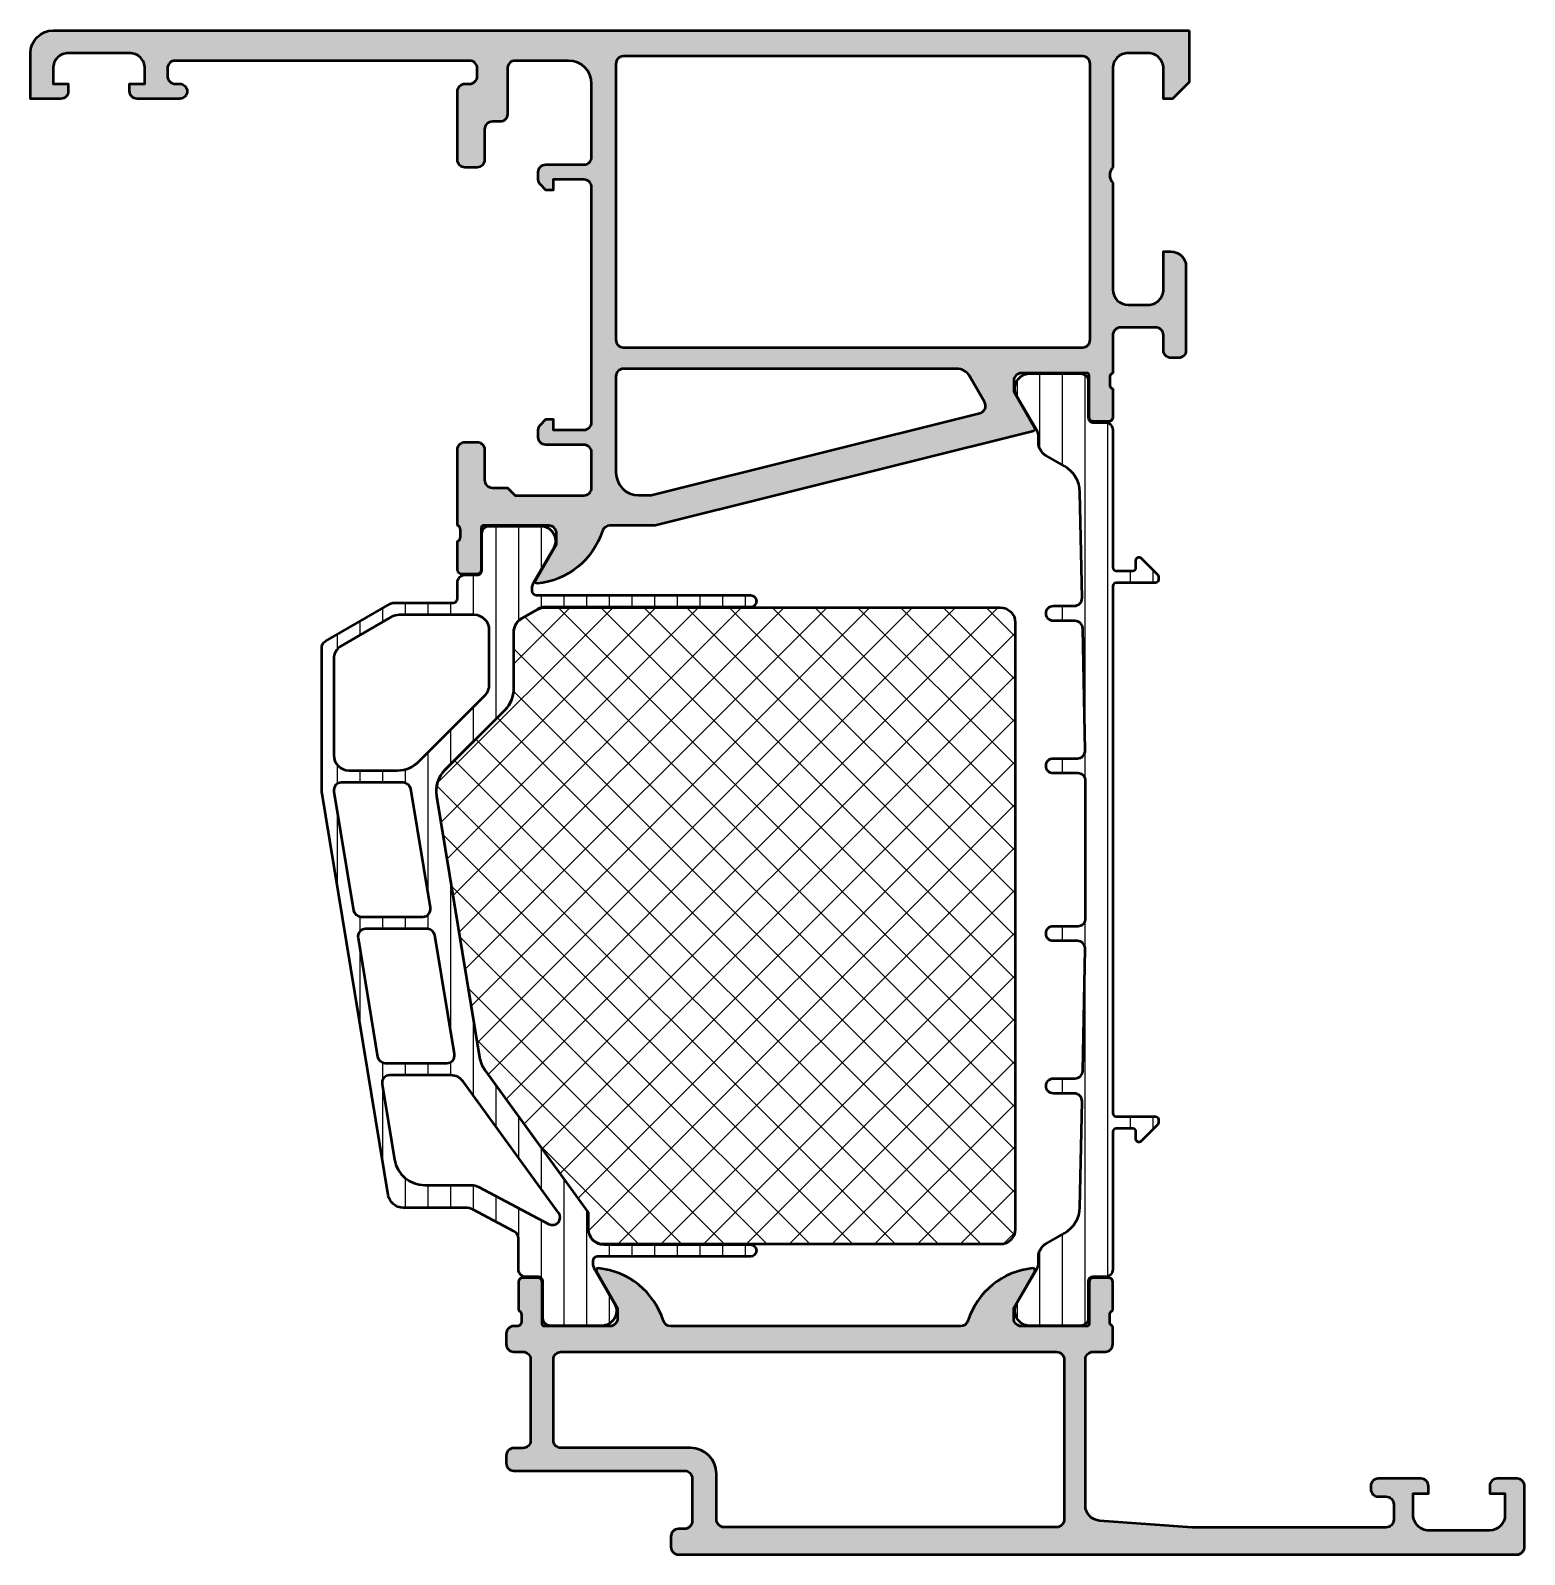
# Model space of a CAD drawing. Extents: x -35 to 63, y 0 to 100.
import ezdxf

# ---------------------------------------------------------------- set-up
doc = ezdxf.new("R2010")
doc.units = 0
for name, color, linetype, lineweight in [('0S-Alu contour', 7, 'Continuous', 50), ('0S-Alu hatch', 252, 'Continuous', 25), ('0S-Plastic contour', 254, 'Continuous', 50), ('0S-Plastic hatch', 253, 'Continuous', 25), ('0S-PT contour', 91, 'Continuous', 50), ('0S-PT hatch', 103, 'Continuous', 25)]:
    doc.layers.add(name, color=color, linetype=linetype, lineweight=lineweight)
pattern_1 = [(90, (0, 0), (-1.4859, 0), [])]

# ---------------------------------------------------------------- blocks, each defined once
blk = doc.blocks.new('445610__4A74B0B7_3BEE_4CC4_B318_FDE7C0B896DA_')
at = {"layer": '0S-Alu hatch'}
h = blk.add_hatch(color=256, dxfattribs=at)
edge = h.paths.add_edge_path()
edge.add_line((-3.310000000000009, 13.31000000000002), (-2.710000000000015, 13.31))
edge.add_ellipse((-2.710000000000015, 12.8), major_axis=(-0.5100000000000016, 0), ratio=1, start_angle=180, end_angle=270, ccw=False)
edge.add_line((-2.200000000000013, 12.8), (-2.200000000000024, 7.499999999999991))
edge.add_ellipse((-2.710000000000015, 7.499999999999992), major_axis=(-0.5099999999999909, 0), ratio=1, start_angle=90, end_angle=180, ccw=False)
edge.add_line((-2.710000000000015, 6.990000000000001), (-3.309999999999995, 6.990000000000007))
edge.add_arc((-3.309999999999995, 6.499999999999992), 0.4900000000000154, 90, 180)
edge.add_line((-3.800000000000011, 6.499999999999992), (-3.799999999999961, 5.999999999999966))
edge.add_arc((-3.30999999999998, 5.999999999999992), 0.4899999999999807, 180, 269.9999999999983)
edge.add_line((-3.309999999999995, 5.510000000000012), (7.889999999999972, 5.510000000000005))
edge.add_ellipse((7.889999999999957, 5.000000000000011), major_axis=(-0.5099999999999936, 0), ratio=1, start_angle=180, end_angle=269.9999999999984, ccw=False)
edge.add_line((8.399999999999952, 5.000000000000011), (8.399999999999984, 2.200000000000017))
edge.add_ellipse((7.889999999999979, 2.200000000000014), major_axis=(-0.5100000000000052, 0), ratio=1, start_angle=90, end_angle=180, ccw=False)
edge.add_line((7.889999999999979, 1.690000000000009), (7.489999999999994, 1.690000000000004))
edge.add_arc((7.48999999999998, 1.199999999999998), 0.490000000000006, 89.99999999999834, 180)
edge.add_line((6.999999999999975, 1.199999999999998), (7.000000000000042, 0.4999999999999396))
edge.add_arc((7.490000000000009, 0.4999999999999795), 0.4899999999999665, 180, 270.0000000000008)
edge.add_line((7.490000000000016, 0.010000000000013), (62.49, 0.0100000000000001))
edge.add_arc((62.49, 0.5000000000000002), 0.4900000000000002, 270, 360)
edge.add_line((62.98, 0.5000000000000002), (62.98, 4.499999999999999))
edge.add_arc((62.49, 4.499999999999999), 0.490000000000002, 0, 90)
edge.add_line((62.49, 4.990000000000001), (61.18999999999999, 4.99))
edge.add_arc((61.18999999999999, 4.5), 0.4900000000000003, 90, 180)
edge.add_line((60.69999999999999, 4.5), (60.69999999999999, 4.010000000000005))
edge.add_line((60.69999999999999, 4.010000000000005), (61.69999999999999, 4.009999999999999))
edge.add_line((61.69999999999999, 4.009999999999999), (61.69999999999997, 2.599999999999995))
edge.add_ellipse((60.68999999999996, 2.600000000000012), major_axis=(-1.010000000000005, 0), ratio=1, start_angle=90.0000000000004, end_angle=180, ccw=False)
edge.add_line((60.68999999999997, 1.590000000000007), (56.69, 1.589999999999993))
edge.add_ellipse((56.68999999999999, 2.599999999999992), major_axis=(-1.009999999999999, 0), ratio=1, start_angle=0, end_angle=90.0000000000004, ccw=False)
edge.add_line((55.67999999999999, 2.599999999999992), (55.67999999999999, 4.009999999999999))
edge.add_line((55.67999999999999, 4.009999999999999), (56.67999999999999, 4.009999999999999))
edge.add_line((56.67999999999999, 4.009999999999999), (56.67999999999999, 4.499999999999998))
edge.add_arc((56.18999999999999, 4.499999999999998), 0.490000000000002, 0, 90)
edge.add_line((56.18999999999999, 4.99), (53.39000000000001, 4.99))
edge.add_arc((53.39000000000001, 4.499999999999996), 0.4900000000000038, 90, 180)
edge.add_line((52.9, 4.499999999999996), (52.9, 4.299999999999982))
edge.add_arc((53.39000000000001, 4.299999999999982), 0.490000000000002, 180, 270)
edge.add_line((53.39000000000001, 3.80999999999998), (53.89000000000001, 3.809999999999982))
edge.add_ellipse((53.89000000000001, 3.299999999999986), major_axis=(-0.5099999999999963, 0), ratio=1, start_angle=180, end_angle=270, ccw=False)
edge.add_line((54.40000000000001, 3.299999999999986), (54.39999999999999, 2.299999999999978))
edge.add_ellipse((53.88999999999999, 2.299999999999986), major_axis=(-0.5100000000000052, 0), ratio=1, start_angle=90, end_angle=180, ccw=False)
edge.add_line((53.88999999999999, 1.789999999999981), (41.18964331152376, 1.789999999999981))
edge.add_line((41.18964331152376, 1.789999999999981), (35.1180404795122, 2.223685916572258))
edge.add_ellipse((35.19, 3.231119203401299), major_axis=(-1.009999999999999, 0), ratio=1, start_angle=0, end_angle=85.91438322002477, ccw=False)
edge.add_line((34.17999999999999, 3.231119203401299), (34.18000000000024, 12.80000000000001))
edge.add_ellipse((34.69000000000024, 12.8), major_axis=(-0.5100000000000016, 0), ratio=1, start_angle=270.0000000000008, end_angle=360, ccw=False)
edge.add_line((34.69000000000023, 13.31), (35.49000000000001, 13.31))
edge.add_arc((35.49000000000001, 13.80000000000001), 0.4900000000000038, 270, 360)
edge.add_line((35.98000000000001, 13.80000000000001), (35.98000000000001, 14.99262344879951))
edge.add_ellipse((36.06883644654304, 15.26752059199312), major_axis=(-0.2888950563273834, 0), ratio=1, start_angle=-1.144255259760996, end_angle=72.09111310865973, ccw=False)
edge.add_line((35.77999900000005, 15.2732897379373), (35.77999900000004, 15.72668241068085))
edge.add_ellipse((36.06886709564321, 15.73244365946859), major_axis=(-0.2889255417371545, 0), ratio=1, start_angle=-72.08667931351499, end_angle=1.1425681414651763, ccw=False)
edge.add_line((35.98000000000003, 16.00736293485694), (35.98000000000002, 17.87999800000002))
edge.add_arc((35.69000000000003, 17.87999800000002), 0.2899999999999956, 0, 89.99999999999721)
edge.add_line((35.69000000000004, 18.16999800000002), (34.71002568095723, 18.16999800000001))
edge.add_arc((34.71002568095723, 17.87999800000002), 0.2899999999999885, 90, 180)
edge.add_line((34.42002568095724, 17.87999800000002), (34.42002568095726, 15.12000000000004))
edge.add_ellipse((34.29002568095724, 15.12000000000004), major_axis=(-0.1300000000000097, 0), ratio=1, start_angle=90, end_angle=180, ccw=False)
edge.add_line((34.29002568095724, 14.99000000000003), (29.99000000000005, 14.99000000000004))
edge.add_ellipse((29.99000000000005, 15.50000000000002), major_axis=(-0.5099999999999874, 0), ratio=1, start_angle=0, end_angle=90, ccw=False)
edge.add_line((29.48000000000007, 15.50000000000002), (29.48000000000014, 16.2026794919244))
edge.add_line((29.48000000000014, 16.2026794919244), (30.86283520358467, 18.59782032302762))
edge.add_arc((30.75188021535187, 18.66188021535177), 0.1281197846482875, 329.9999999999972, 455.622577550799)
edge.add_arc((31.22822324117371, 13.82339113815267), 4.989999999999554, 95.6225775507912, 162.2515836439295)
edge.add_ellipse((25.98999999999989, 15.50000000000053), major_axis=(-0.5100000000004781, 0), ratio=1, start_angle=90.0000000000008, end_angle=162.2515836439291, ccw=False)
edge.add_line((25.98999999999989, 14.99000000000005), (6.990000000000144, 14.99000000000003))
edge.add_ellipse((6.990000000000151, 15.50000000000094), major_axis=(-0.5100000000009111, 0), ratio=1, start_angle=17.74841635607021, end_angle=89.9999999999992, ccw=False)
edge.add_arc((1.751776758826338, 13.82339113815311), 4.989999999999107, 17.74841635607037, 84.3774224492091)
edge.add_arc((2.228119784648143, 18.66188021535176), 0.1281197846482884, 84.37742244921571, 209.9999999999992)
edge.add_line((2.117164796415334, 18.59782032302762), (3.499999999999857, 16.2026794919244))
edge.add_line((3.499999999999857, 16.2026794919244), (3.499999999999957, 15.50000000000009))
edge.add_ellipse((2.989999999999973, 15.50000000000002), major_axis=(-0.5099999999999838, 0), ratio=1, start_angle=90, end_angle=180, ccw=False)
edge.add_line((2.989999999999973, 14.99000000000004), (-1.310025680957231, 14.99000000000005))
edge.add_ellipse((-1.310025680957245, 15.12000000000005), major_axis=(-0.1300000000000026, 0), ratio=1, start_angle=0, end_angle=90.0000000000062, ccw=False)
edge.add_line((-1.440025680957248, 15.12000000000005), (-1.440025680957212, 17.87999800000001))
edge.add_arc((-1.730025680957204, 17.87999800000001), 0.289999999999992, 0, 90)
edge.add_line((-1.730025680957204, 18.16999800000001), (-2.710000000000015, 18.16999800000001))
edge.add_arc((-2.710000000000029, 17.87999800000001), 0.2899999999999991, 89.99999999999721, 180)
edge.add_line((-3.000000000000028, 17.87999800000001), (-3.000000000000007, 16.00736293485691))
edge.add_ellipse((-3.088867095643145, 15.73244365946855), major_axis=(-0.2889255417371483, 0), ratio=1, start_angle=178.8574318585939, end_angle=252.0866793135221, ccw=False)
edge.add_line((-2.799998999999971, 15.72668241068111), (-2.799999000000006, 15.27328973793624))
edge.add_ellipse((-3.088836446543062, 15.2675205919931), major_axis=(-0.2888950563274246, 0), ratio=1, start_angle=106.1312633629959, end_angle=181.144255259553, ccw=False)
edge.add_line((-3.00857017348752, 14.99), (-3.309999999999952, 14.99))
edge.add_arc((-3.30999999999998, 14.49999999999996), 0.4900000000000358, 89.99999999999667, 180)
edge.add_line((-3.800000000000016, 14.49999999999996), (-3.79999999999999, 13.80000000000002))
edge.add_arc((-3.309999999999995, 13.80000000000001), 0.4899999999999949, 180, 269.9999999999983)
edge = h.paths.add_edge_path()
edge.add_ellipse((-0.2099999999999866, 12.79999999999998), major_axis=(-0.5000000000000142, 0), ratio=1, start_angle=269.9999999999984, end_angle=360, ccw=False)
edge.add_line((-0.2099999999999724, 13.29999999999999), (32.29000000000026, 13.29999999999922))
edge.add_ellipse((32.29000000000025, 12.79999999999921), major_axis=(-0.5000000000000107, 0), ratio=1, start_angle=180, end_angle=269.9999999999984, ccw=False)
edge.add_line((32.79000000000027, 12.79999999999921), (32.79000000000025, 2.300000000000004))
edge.add_ellipse((32.29000000000025, 2.300000000000004), major_axis=(-0.5, 0), ratio=1, start_angle=90, end_angle=180, ccw=False)
edge.add_line((32.29000000000025, 1.800000000000004), (10.49, 1.800000000000003))
edge.add_ellipse((10.49000000000001, 2.30000000000001), major_axis=(-0.5000000000000071, 0), ratio=1, start_angle=0, end_angle=89.9999999999992, ccw=False)
edge.add_line((9.99, 2.300000000000006), (9.989999999999974, 5.300000000000005))
edge.add_arc((8.28999999999997, 5.300000000000005), 1.700000000000002, 0, 89.99999999999953)
edge.add_line((8.289999999999983, 7.000000000000007), (-0.2099999999999795, 7.000000000000007))
edge.add_ellipse((-0.2099999999999724, 7.500000000000029), major_axis=(-0.5000000000000214, 0), ratio=1, start_angle=0, end_angle=89.9999999999992, ccw=False)
edge.add_line((-0.7099999999999937, 7.500000000000029), (-0.7100000000000009, 12.79999999999998))
at = {"layer": '0S-Alu contour', "color": 7}
for points in [[(-1.730025680957204, 18.16999800000001), (-2.710000000000015, 18.16999800000001)], [(2.117164796415334, 18.59782032302762), (3.499999999999857, 16.2026794919244), (3.499999999999957, 15.50000000000009)], [(29.48000000000007, 15.50000000000002), (29.48000000000014, 16.2026794919244), (30.86283520358467, 18.59782032302762)], [(35.69000000000004, 18.16999800000002), (34.71002568095723, 18.16999800000001)], [(-3.000000000000028, 17.87999800000001), (-3.000000000000007, 16.00736293485691)], [(-1.440025680957248, 15.12000000000005), (-1.440025680957212, 17.87999800000001)], [(34.42002568095724, 17.87999800000002), (34.42002568095726, 15.12000000000004)], [(35.98000000000003, 16.00736293485694), (35.98000000000002, 17.87999800000002)], [(-2.799998999999971, 15.72668241068111), (-2.799999000000006, 15.27328973793624)], [(35.77999900000005, 15.2732897379373), (35.77999900000004, 15.72668241068085)], [(-3.800000000000016, 14.49999999999996), (-3.79999999999999, 13.80000000000002)], [(-3.00857017348752, 14.99), (-3.309999999999952, 14.99)], [(2.989999999999973, 14.99000000000004), (-1.310025680957231, 14.99000000000005)], [(25.98999999999989, 14.99000000000005), (6.990000000000144, 14.99000000000003)], [(34.29002568095724, 14.99000000000003), (29.99000000000005, 14.99000000000004)], [(35.98000000000001, 13.80000000000001), (35.98000000000001, 14.99262344879951)], [(-3.310000000000009, 13.31000000000002), (-2.710000000000015, 13.31)], [(-0.2099999999999724, 13.29999999999999), (32.29000000000026, 13.29999999999922)], [(34.69000000000023, 13.31), (35.49000000000001, 13.31)], [(-2.200000000000013, 12.8), (-2.200000000000024, 7.499999999999991)], [(-0.7099999999999937, 7.500000000000029), (-0.7100000000000009, 12.79999999999998)], [(32.79000000000027, 12.79999999999921), (32.79000000000025, 2.300000000000004)], [(34.17999999999999, 3.231119203401299), (34.18000000000024, 12.80000000000001)], [(8.289999999999983, 7.000000000000007), (-0.2099999999999795, 7.000000000000007)], [(-3.800000000000011, 6.499999999999992), (-3.799999999999961, 5.999999999999966)], [(-2.710000000000015, 6.990000000000001), (-3.309999999999995, 6.990000000000007)], [(-3.309999999999995, 5.510000000000012), (7.889999999999972, 5.510000000000005)], [(8.399999999999952, 5.000000000000011), (8.399999999999984, 2.200000000000017)], [(9.99, 2.300000000000006), (9.989999999999974, 5.300000000000005)], [(52.9, 4.499999999999996), (52.9, 4.299999999999982)], [(56.18999999999999, 4.99), (53.39000000000001, 4.99)], [(55.67999999999999, 2.599999999999992), (55.67999999999999, 4.009999999999999), (56.67999999999999, 4.009999999999999), (56.67999999999999, 4.499999999999998)], [(60.69999999999999, 4.5), (60.69999999999999, 4.010000000000005), (61.69999999999999, 4.009999999999999), (61.69999999999997, 2.599999999999995)], [(62.49, 4.990000000000001), (61.18999999999999, 4.99)], [(62.98, 0.5000000000000002), (62.98, 4.499999999999999)], [(53.39000000000001, 3.80999999999998), (53.89000000000001, 3.809999999999982)], [(54.40000000000001, 3.299999999999986), (54.39999999999999, 2.299999999999978)], [(53.88999999999999, 1.789999999999981), (41.18964331152376, 1.789999999999981), (35.1180404795122, 2.223685916572258)], [(6.999999999999975, 1.199999999999998), (7.000000000000042, 0.4999999999999396)], [(7.889999999999979, 1.690000000000009), (7.489999999999994, 1.690000000000004)], [(32.29000000000025, 1.800000000000004), (10.49, 1.800000000000003)], [(60.68999999999997, 1.590000000000007), (56.69, 1.589999999999993)], [(7.490000000000016, 0.010000000000013), (62.49, 0.0100000000000001)]]:
    blk.add_lwpolyline(points, dxfattribs=at)
for centre, radius, start, end in [((-2.710000000000029, 17.87999800000001), 0.2899999999999991, 89.99999999999721, 180), ((-1.730025680957204, 17.87999800000001), 0.289999999999992, 0, 90), ((2.228119784648143, 18.66188021535176), 0.1281197846482884, 84.37742244921571, 209.9999999999992), ((1.751776758826338, 13.82339113815311), 4.989999999999107, 17.74841635607037, 84.3774224492091), ((31.22822324117371, 13.82339113815267), 4.989999999999554, 95.6225775507912, 162.2515836439295), ((30.75188021535187, 18.66188021535177), 0.1281197846482875, 329.9999999999972, 95.6225775507991), ((34.71002568095723, 17.87999800000002), 0.2899999999999885, 90, 180), ((35.69000000000003, 17.87999800000002), 0.2899999999999956, 0, 89.99999999999721), ((-3.30999999999998, 14.49999999999996), 0.4900000000000358, 89.99999999999667, 180), ((-3.309999999999995, 13.80000000000001), 0.4899999999999949, 180, 269.9999999999983), ((35.49000000000001, 13.80000000000001), 0.4900000000000038, 270, 0), ((8.28999999999997, 5.300000000000005), 1.700000000000002, 0, 89.99999999999953), ((-3.309999999999995, 6.499999999999992), 0.4900000000000154, 90, 180), ((-3.30999999999998, 5.999999999999992), 0.4899999999999807, 180, 269.9999999999983), ((53.39000000000001, 4.499999999999996), 0.4900000000000038, 90, 180), ((53.39000000000001, 4.299999999999982), 0.490000000000002, 180, 270), ((56.18999999999999, 4.499999999999998), 0.490000000000002, 0, 90), ((61.18999999999999, 4.5), 0.4900000000000003, 90, 180), ((62.49, 4.499999999999999), 0.490000000000002, 0, 90), ((7.48999999999998, 1.199999999999998), 0.490000000000006, 89.99999999999834, 180), ((7.490000000000009, 0.4999999999999795), 0.4899999999999665, 180, 270.0000000000008), ((62.49, 0.5000000000000002), 0.4900000000000002, 270, 0)]:
    blk.add_arc(centre, radius, start, end, dxfattribs=at)
at = {"layer": '0S-Alu contour', "color": 7, "extrusion": (0, 0, -1)}
for centre, radius, start, end in [((3.088867095643145, 15.73244365946855), 0.2889255417371483, 107.9133206864779, 181.1425681414062), ((-36.06886709564321, 15.73244365946859), 0.2889255417371545, 358.8574318585348, 72.08667931351503), ((3.088836446543062, 15.2675205919931), 0.2888950563274246, 178.855744740447, 253.8687366370041), ((1.310025680957245, 15.12000000000005), 0.1300000000000026, 269.9999999999938, 0), ((-2.989999999999973, 15.50000000000002), 0.5099999999999838, 180, 270), ((-6.990000000000151, 15.50000000000094), 0.5100000000009111, 270.0000000000008, 342.2515836439298), ((-25.98999999999989, 15.50000000000053), 0.5100000000004781, 197.748416356071, 269.9999999999992), ((-29.99000000000005, 15.50000000000002), 0.5099999999999874, 270, 0), ((-34.29002568095724, 15.12000000000004), 0.1300000000000097, 180, 270), ((-36.06883644654304, 15.26752059199312), 0.2888950563273834, 287.9088868913403, 1.144255259760998), ((2.710000000000015, 12.8), 0.5100000000000016, 90, 180), ((0.2099999999999866, 12.79999999999998), 0.5000000000000142, 0, 90.0000000000016), ((-32.29000000000025, 12.79999999999921), 0.5000000000000107, 90.0000000000016, 180), ((-34.69000000000024, 12.8), 0.5100000000000016, 0, 89.9999999999992), ((2.710000000000015, 7.499999999999992), 0.5099999999999909, 180, 270), ((0.2099999999999724, 7.500000000000029), 0.5000000000000214, 270.0000000000008, 0), ((-7.889999999999957, 5.000000000000011), 0.5099999999999936, 90.0000000000016, 180), ((-35.19, 3.231119203401299), 1.009999999999999, 274.0856167799752, 0), ((-53.89000000000001, 3.299999999999986), 0.5099999999999963, 90, 180), ((-7.889999999999979, 2.200000000000014), 0.5100000000000052, 180, 270), ((-10.49000000000001, 2.30000000000001), 0.5000000000000071, 270.0000000000008, 0), ((-32.29000000000025, 2.300000000000004), 0.5, 180, 270), ((-53.88999999999999, 2.299999999999986), 0.5100000000000052, 180, 270), ((-56.68999999999999, 2.599999999999992), 1.009999999999999, 269.9999999999996, 0), ((-60.68999999999996, 2.600000000000012), 1.010000000000005, 180, 269.9999999999996)]:
    blk.add_arc(centre, radius, start, end, dxfattribs=at)
blk = doc.blocks.new('245333__9F7AA173_526E_4B7B_A4AD_E377A7B08320___57BA1373_CE20_45E9_87EE_BB8EEB695EC3_')
at = {"layer": '0S-Plastic hatch'}
h = blk.add_hatch(dxfattribs=at)
h.set_pattern_fill('ANSI31', color=256, scale=0.4680000000000001, angle=45, style=0)
h.set_pattern_definition(pattern_1)
edge = h.paths.add_edge_path()
edge.add_line((35.9799999999999, 73.79000300000001), (35.97999999999994, 64.75000000000772))
edge.add_arc((36.18999999999995, 64.75000000000772), 0.2100000000000186, 180, 269.9999999999942)
edge.add_line((36.18999999999993, 64.5400000000077), (37.28999999999603, 64.54000000000758))
edge.add_arc((37.28999999999606, 64.75000000000777), 0.2100000000001927, 269.9999999999923, 360)
edge.add_line((37.49999999999625, 64.75000000000777), (37.49999999999624, 65.25000000000765))
edge.add_ellipse((37.68999999999625, 65.25000000000765), major_axis=(-0.1900000000000119, 0), ratio=1, start_angle=224.9999999999985, end_angle=360, ccw=False)
edge.add_line((37.82435028842171, 65.38435028843311), (38.92435028842167, 64.28435028843313))
edge.add_ellipse((38.78999999999614, 64.15000000000761), major_axis=(-0.1900000000001142, 0), ratio=1, start_angle=180, end_angle=224.9999999999985, ccw=False)
edge.add_line((38.97999999999626, 64.15000000000761), (38.97999999999601, 63.95000000000724))
edge.add_ellipse((38.7899999999962, 63.95000000000746), major_axis=(-0.1899999999998059, 0), ratio=1, start_angle=90.00000000000222, end_angle=180, ccw=False)
edge.add_line((38.78999999999621, 63.76000000000765), (36.18999999999616, 63.76000000000765))
edge.add_arc((36.18999999999616, 63.55000000001142), 0.2099999999962208, 90, 180)
edge.add_line((35.97999999999994, 63.55000000001142), (35.98000000000008, 28.94999999999605))
edge.add_arc((36.18999999999618, 28.94999999999606), 0.2099999999961035, 180, 270.0000000000019)
edge.add_line((36.18999999999618, 28.73999999999995), (38.78999999999623, 28.73999999999996))
edge.add_ellipse((38.78999999999623, 28.55000000000017), major_axis=(-0.1899999999997881, 0), ratio=1, start_angle=180, end_angle=270, ccw=False)
edge.add_line((38.97999999999601, 28.55000000000017), (38.97999999999625, 28.35000000000023))
edge.add_ellipse((38.78999999999623, 28.34999999999999), major_axis=(-0.1900000000000297, 0), ratio=1, start_angle=135.0000000000015, end_angle=180, ccw=False)
edge.add_line((38.92435028842169, 28.21564971157453), (37.8243502884217, 27.1156497115745))
edge.add_ellipse((37.68999999999625, 27.24999999999996), major_axis=(-0.1900000000000061, 0), ratio=1, start_angle=0, end_angle=135.0000000000008, ccw=False)
edge.add_line((37.49999999999625, 27.24999999999996), (37.49999999999623, 27.74999999999982))
edge.add_arc((37.28999999999604, 27.74999999999982), 0.2100000000001927, 0, 90.0000000000039)
edge.add_line((37.28999999999603, 27.96000000000001), (36.19000000000376, 27.9599999999999))
edge.add_arc((36.19000000000378, 27.74999999999621), 0.2100000000036957, 90.0000000000058, 180)
edge.add_line((35.98000000000008, 27.74999999999621), (35.98000000000012, 18.70999700000015))
edge.add_ellipse((35.49000000000001, 18.70999700000015), major_axis=(-0.4900000000001051, 0), ratio=1, start_angle=90, end_angle=180, ccw=False)
edge.add_line((35.49000000000001, 18.21999700000005), (34.67966598775748, 18.21999700000005))
edge.add_arc((34.67966598775748, 17.90999700000005), 0.3100000000000058, 90, 180)
edge.add_line((34.36966598775747, 17.90999700000005), (34.3700006171609, 15.50999722277399))
edge.add_ellipse((33.88000531041846, 15.50999530673881), major_axis=(-0.4899953067461825, 0), ratio=1, start_angle=89.99992156327039, end_angle=180.0002240452365, ccw=False)
edge.add_line((33.88000463962509, 15.01999999999308), (30.4041775038158, 15.02000000000004))
edge.add_ellipse((30.5457711508919, 15.9998180747229), major_axis=(-0.9899960709244822, 0), ratio=1, start_angle=-32.74075698837771, end_angle=81.77710364110038, ccw=False)
edge.add_line((29.71305944591097, 16.53524634894238), (31.0316956091938, 18.81919149350408))
edge.add_arc((30.59002263812886, 19.0741914672896), 0.5099999999999504, 330.0000034006556, 360.5398516222337)
edge.add_line((31.10000000000014, 19.07899671221207), (31.10000000000014, 19.53149545762271))
edge.add_ellipse((32.09000000000009, 19.5314954576227), major_axis=(-0.9899999999999485, 0), ratio=1, start_angle=299.9999999999983, end_angle=360, ccw=False)
edge.add_line((31.59500000000014, 20.38886060736926), (32.81844590919087, 21.09521743237943))
edge.add_arc((31.81344590919093, 22.83592849398618), 2.009999999999998, 299.9999999999981, 358.8298047176656)
edge.add_line((33.82302670811729, 22.79487958917156), (33.96488342538069, 29.73958460624113))
edge.add_arc((33.45498978983221, 29.75000000000007), 0.5100000000000029, 358.8298047176656, 449.9999999999992)
edge.add_line((33.45498978983221, 30.26000000000007), (32.09000000000002, 30.26000000000007))
edge.add_ellipse((32.09000000000002, 30.75000000000007), major_axis=(-0.490000000000002, 0), ratio=1, start_angle=-90, end_angle=90, ccw=False)
edge.add_line((32.09000000000002, 31.24000000000007), (33.49584299149152, 31.24000000000006))
edge.add_arc((33.49584299149153, 31.75000000000006), 0.509999999999998, 269.9999999999992, 358.8298047176656)
edge.add_line((34.00573662704001, 31.73958460624112), (34.16914943367726, 39.73958460624118))
edge.add_arc((33.65925579812883, 39.75000000000012), 0.5099999999999497, 358.829804717665, 450)
edge.add_line((33.65925579812883, 40.26000000000006), (32.09, 40.26000000000005))
edge.add_ellipse((32.09, 40.75000000000005), major_axis=(-0.4900000000000091, 0), ratio=1, start_angle=-90, end_angle=90, ccw=False)
edge.add_line((32.09, 41.24000000000006), (33.68999999999993, 41.24000000000005))
edge.add_arc((33.68999999999993, 41.75000000000014), 0.5100000000000762, 269.9999999999992, 360)
edge.add_line((34.20000000000001, 41.75000000000014), (34.20000000000002, 50.75000000000003))
edge.add_arc((33.69, 50.75000000000003), 0.5100000000000194, 0, 90)
edge.add_line((33.69, 51.26000000000005), (32.09, 51.26000000000006))
edge.add_ellipse((32.09, 51.75000000000006), major_axis=(-0.490000000000002, 0), ratio=1, start_angle=-90, end_angle=90, ccw=False)
edge.add_line((32.09, 52.24000000000007), (33.6592557981288, 52.24000000000007))
edge.add_arc((33.65925579812879, 52.75000000000005), 0.5099999999999909, 270.0000000000008, 361.1701952823338)
edge.add_line((34.16914943367726, 52.76041539375898), (34.00573662704, 60.76041539375897))
edge.add_arc((33.49584299149153, 60.75000000000003), 0.5099999999999923, 1.170195282334975, 89.99999999999841)
edge.add_line((33.49584299149154, 61.26000000000002), (32.08999999999999, 61.26000000000008))
edge.add_ellipse((32.08999999999999, 61.75000000000006), major_axis=(-0.4899999999999878, 0), ratio=1, start_angle=-90, end_angle=90, ccw=False)
edge.add_line((32.08999999999999, 62.24000000000005), (33.45498978983221, 62.24000000000007))
edge.add_arc((33.45498978983221, 62.75000000000008), 0.5100000000000052, 270.0000000000008, 361.1701952823338)
edge.add_line((33.96488342538069, 62.760415393759), (33.8230267081173, 69.70512041082854))
edge.add_arc((31.813445909191, 69.66407150601391), 2.009999999999938, 1.170195282334975, 60.00000000000032)
edge.add_line((32.81844590919096, 71.40478256762059), (31.59500000000013, 72.11113939263088))
edge.add_ellipse((32.09000000000014, 72.96850454237746), major_axis=(-0.9899999999999975, 0), ratio=1, start_angle=0, end_angle=59.999999999999204, ccw=False)
edge.add_line((31.10000000000014, 72.96850454237746), (31.10000000000016, 73.42100328780221))
edge.add_arc((30.59002263812852, 73.42580853271029), 0.510000000000182, 359.4601483793812, 389.9999965993455)
edge.add_line((31.03169560919365, 73.68080850649594), (29.71305944591087, 75.96475365105759))
edge.add_ellipse((30.54577115089172, 76.50018192527719), major_axis=(-0.9899960709244671, 0), ratio=1, start_angle=-81.7771036411026, end_angle=32.740756988386124, ccw=False)
edge.add_line((30.40417750381565, 77.48000000000003), (33.88000463962494, 77.48000000000697))
edge.add_ellipse((33.88000463962494, 76.99000402256141), major_axis=(-0.4899959774455595, 0), ratio=1, start_angle=179.9920112387995, end_angle=269.9999999999992, ccw=False)
edge.add_line((34.37000061230754, 76.98993570233131), (34.36966599077062, 74.59004622301168))
edge.add_arc((34.67966598777279, 74.59000300001547), 0.3100000000154499, 179.9920113055905, 269.9999999971463)
edge.add_line((34.67966598775735, 74.28000300000002), (35.48999999999983, 74.28000300000006))
edge.add_ellipse((35.48999999999984, 73.79000300000001), major_axis=(-0.4900000000000518, 0), ratio=1, start_angle=180, end_angle=270.0000000000008, ccw=False)
at = {"layer": '0S-Plastic contour', "color": 7}
for points in [[(30.40417750381565, 77.48000000000003), (33.88000463962494, 77.48000000000697)], [(34.37000061230754, 76.98993570233131), (34.36966599077062, 74.59004622301168)], [(31.03169560919365, 73.68080850649594), (29.71305944591087, 75.96475365105759)], [(34.67966598775735, 74.28000300000002), (35.48999999999983, 74.28000300000006)], [(31.10000000000014, 72.96850454237746), (31.10000000000016, 73.42100328780221)], [(35.9799999999999, 73.79000300000001), (35.97999999999994, 64.75000000000772)], [(32.81844590919096, 71.40478256762059), (31.59500000000013, 72.11113939263088)], [(33.96488342538069, 62.760415393759), (33.8230267081173, 69.70512041082854)], [(37.49999999999625, 64.75000000000777), (37.49999999999624, 65.25000000000765)], [(37.82435028842171, 65.38435028843311), (38.92435028842167, 64.28435028843313)], [(36.18999999999993, 64.5400000000077), (37.28999999999603, 64.54000000000758)], [(38.97999999999626, 64.15000000000761), (38.97999999999601, 63.95000000000724)], [(35.97999999999994, 63.55000000001142), (35.98000000000008, 28.94999999999605)], [(38.78999999999621, 63.76000000000765), (36.18999999999616, 63.76000000000765)], [(32.08999999999999, 62.24000000000005), (33.45498978983221, 62.24000000000007)], [(33.49584299149154, 61.26000000000002), (32.08999999999999, 61.26000000000008)], [(34.16914943367726, 52.76041539375898), (34.00573662704, 60.76041539375897)], [(32.09, 52.24000000000007), (33.6592557981288, 52.24000000000007)], [(33.69, 51.26000000000005), (32.09, 51.26000000000006)], [(34.20000000000001, 41.75000000000014), (34.20000000000002, 50.75000000000003)], [(32.09, 41.24000000000006), (33.68999999999993, 41.24000000000005)], [(33.65925579812883, 40.26000000000006), (32.09, 40.26000000000005)], [(34.00573662704001, 31.73958460624112), (34.16914943367726, 39.73958460624118)], [(32.09000000000002, 31.24000000000007), (33.49584299149152, 31.24000000000006)], [(33.45498978983221, 30.26000000000007), (32.09000000000002, 30.26000000000007)], [(33.82302670811729, 22.79487958917156), (33.96488342538069, 29.73958460624113)], [(36.18999999999618, 28.73999999999995), (38.78999999999623, 28.73999999999996)], [(38.92435028842169, 28.21564971157453), (37.8243502884217, 27.1156497115745)], [(38.97999999999601, 28.55000000000017), (38.97999999999625, 28.35000000000023)], [(35.98000000000008, 27.74999999999621), (35.98000000000012, 18.70999700000015)], [(37.28999999999603, 27.96000000000001), (36.19000000000376, 27.9599999999999)], [(37.49999999999625, 27.24999999999996), (37.49999999999623, 27.74999999999982)], [(31.59500000000014, 20.38886060736926), (32.81844590919087, 21.09521743237943)], [(31.10000000000014, 19.07899671221207), (31.10000000000014, 19.53149545762271)], [(29.71305944591097, 16.53524634894238), (31.0316956091938, 18.81919149350408)], [(35.49000000000001, 18.21999700000005), (34.67966598775748, 18.21999700000005)], [(34.36966598775747, 17.90999700000005), (34.3700006171609, 15.50999722277399)], [(33.88000463962509, 15.01999999999308), (30.4041775038158, 15.02000000000004)]]:
    blk.add_lwpolyline(points, dxfattribs=at)
at = {"layer": '0S-Plastic contour', "color": 7, "extrusion": (0, 0, -1)}
for centre, radius, start, end in [((-30.54577115089172, 76.50018192527719), 0.9899960709244671, 327.259243011614, 81.77710364110266), ((-33.88000463962494, 76.99000402256141), 0.4899959774455596, 90.00000000000082, 180.0079887612006), ((-35.48999999999984, 73.79000300000001), 0.4900000000000518, 89.99999999999918, 180), ((-32.09000000000014, 72.96850454237746), 0.9899999999999975, 300.0000000000008, 0), ((-37.68999999999625, 65.25000000000765), 0.1900000000000119, 0, 135.0000000000015), ((-38.78999999999614, 64.15000000000761), 0.1900000000001142, 135.0000000000015, 180), ((-38.7899999999962, 63.95000000000746), 0.1899999999998059, 180, 269.9999999999978), ((-32.08999999999999, 61.75000000000006), 0.4899999999999878, 270, 90), ((-32.09, 51.75000000000006), 0.490000000000002, 270, 90), ((-32.09, 40.75000000000005), 0.4900000000000091, 270, 90), ((-32.09000000000002, 30.75000000000007), 0.490000000000002, 270, 90), ((-38.78999999999623, 28.55000000000017), 0.1899999999997881, 90, 180), ((-38.78999999999623, 28.34999999999999), 0.1900000000000297, 180, 224.9999999999985), ((-37.68999999999625, 27.24999999999996), 0.1900000000000062, 224.9999999999992, 0), ((-32.09000000000009, 19.5314954576227), 0.9899999999999486, 0, 60.00000000000173), ((-35.49000000000001, 18.70999700000015), 0.4900000000001051, 180, 270), ((-30.5457711508919, 15.9998180747229), 0.9899960709244822, 278.2228963588997, 32.74075698837767), ((-33.88000531041846, 15.50999530673881), 0.4899953067461825, 179.9997759547635, 270.0000784367296)]:
    blk.add_arc(centre, radius, start, end, dxfattribs=at)
at = {"layer": '0S-Plastic contour', "color": 7}
for centre, radius, start, end in [((34.67966598777279, 74.59000300001547), 0.3100000000154499, 179.9920113055905, 269.9999999971463), ((30.59002263812852, 73.42580853271029), 0.510000000000182, 359.4601483793812, 29.99999659934544), ((31.813445909191, 69.66407150601391), 2.009999999999938, 1.170195282334975, 60.00000000000032), ((36.18999999999995, 64.75000000000772), 0.2100000000000186, 180, 269.9999999999942), ((37.28999999999606, 64.75000000000777), 0.2100000000001927, 269.9999999999923, 0), ((36.18999999999616, 63.55000000001142), 0.2099999999962208, 90, 180), ((33.45498978983221, 62.75000000000008), 0.5100000000000052, 270.0000000000008, 1.170195282333729), ((33.49584299149153, 60.75000000000003), 0.5099999999999923, 1.170195282334975, 89.99999999999841), ((33.65925579812879, 52.75000000000005), 0.5099999999999909, 270.0000000000008, 1.170195282333729), ((33.69, 50.75000000000003), 0.5100000000000194, 0, 90), ((33.68999999999993, 41.75000000000014), 0.5100000000000762, 269.9999999999992, 0), ((33.65925579812883, 39.75000000000012), 0.5099999999999497, 358.829804717665, 90), ((33.49584299149153, 31.75000000000006), 0.509999999999998, 269.9999999999992, 358.8298047176656), ((33.45498978983221, 29.75000000000007), 0.5100000000000029, 358.8298047176656, 89.9999999999992), ((36.18999999999618, 28.94999999999606), 0.2099999999961035, 180, 270.0000000000019), ((36.19000000000378, 27.74999999999621), 0.2100000000036957, 90.0000000000058, 180), ((37.28999999999604, 27.74999999999982), 0.2100000000001927, 0, 90.0000000000039), ((31.81344590919093, 22.83592849398618), 2.009999999999998, 299.9999999999981, 358.8298047176656), ((30.59002263812886, 19.0741914672896), 0.5099999999999504, 330.0000034006556, 0.5398516222337681), ((34.67966598775748, 17.90999700000005), 0.3100000000000058, 90, 180)]:
    blk.add_arc(centre, radius, start, end, dxfattribs=at)
blk = doc.blocks.new('465900__CB532EB1_6061_4CC6_B589_75F19FBD6495_')
at = {"layer": '0S-PT hatch'}
h = blk.add_hatch(dxfattribs=at)
h.set_pattern_fill('ANSI37', color=256, scale=0.625, angle=90, style=0)
h.set_pattern_definition([(135, (0, 0), (-1.403165018917055, -1.403165018917055), []), (225, (0, 0), (1.403165018917055, -1.403165018917055), [])])
edge = h.paths.add_edge_path()
edge.add_line((29.57999999999995, 61.14999999999987), (29.58000000000001, 21.3500000000001))
edge.add_ellipse((28.58999999999996, 21.3500000000001), major_axis=(-0.9900000000000446, 0), ratio=1, start_angle=90.0000000000004, end_angle=180, ccw=False)
edge.add_line((28.58999999999997, 20.36000000000005), (12.21179744661188, 20.36000000000002))
edge.add_line((12.21179744661188, 20.36000000000002), (2.59000000000006, 20.36000000000001))
edge.add_ellipse((2.59000000000006, 21.35000000000001), major_axis=(-0.9899999999999913, 0), ratio=1, start_angle=0, end_angle=90, ccw=False)
edge.add_line((1.600000000000068, 21.35000000000001), (1.600000000000065, 22.45324919696233))
edge.add_line((1.600000000000065, 22.45324919696233), (-5.173803639684231, 31.77659005944563))
edge.add_ellipse((-3.563859820878143, 32.94628271150757), major_axis=(-1.989999999999907, 0), ratio=1, start_angle=9.360190801912609, end_angle=35.999999999999204, ccw=False)
edge.add_line((-5.527363772053766, 32.62262821406107), (-8.351706504563815, 49.75697412462211))
edge.add_ellipse((-6.388202553388076, 50.08062862206867), major_axis=(-1.99000000000003, 0), ratio=1, start_angle=-45.00000000000023, end_angle=9.360190801913689, ccw=False)
edge.add_line((-7.795345047949322, 51.48777111662993), (-3.88871536981501, 55.39440079476418))
edge.add_arc((-5.30999999999998, 56.81568542494911), 2.009999999999989, 315.0000000000007, 360)
edge.add_line((-3.299999999999991, 56.81568542494911), (-3.299999999999847, 60.53341924626914))
edge.add_ellipse((-2.309999999999824, 60.53341924626911), major_axis=(-0.9900000000000233, 0), ratio=1, start_angle=299.9999999999995, end_angle=360, ccw=False)
edge.add_line((-2.804999999999829, 61.39078439601573), (-1.737050807568827, 62.00736514974661))
edge.add_ellipse((-1.242050807568809, 61.15000000000001), major_axis=(-0.9900000000000071, 0), ratio=1, start_angle=270, end_angle=300.000000000001, ccw=False)
edge.add_line((-1.242050807568809, 62.14000000000003), (12.21179744661189, 62.13999999999996))
edge.add_line((12.21179744661189, 62.13999999999996), (28.5899999999999, 62.13999999999993))
edge.add_ellipse((28.5899999999999, 61.14999999999987), major_axis=(-0.9900000000000517, 0), ratio=1, start_angle=180, end_angle=270, ccw=False)
at = {"layer": '0S-PT contour', "color": 7}
for points in [[(-2.804999999999829, 61.39078439601573), (-1.737050807568827, 62.00736514974661)], [(-1.242050807568809, 62.14000000000003), (12.21179744661189, 62.13999999999996), (28.5899999999999, 62.13999999999993)], [(29.57999999999995, 61.14999999999987), (29.58000000000001, 21.3500000000001)], [(-3.299999999999991, 56.81568542494911), (-3.299999999999847, 60.53341924626914)], [(-7.795345047949322, 51.48777111662993), (-3.88871536981501, 55.39440079476418)], [(-5.527363772053766, 32.62262821406107), (-8.351706504563815, 49.75697412462211)], [(1.600000000000068, 21.35000000000001), (1.600000000000065, 22.45324919696233), (-5.173803639684231, 31.77659005944563)], [(28.58999999999997, 20.36000000000005), (12.21179744661188, 20.36000000000002), (2.59000000000006, 20.36000000000001)]]:
    blk.add_lwpolyline(points, dxfattribs=at)
at = {"layer": '0S-PT contour', "color": 7, "extrusion": (0, 0, -1)}
for centre, radius, start, end in [((1.242050807568809, 61.15000000000001), 0.9900000000000071, 59.99999999999899, 90), ((-28.5899999999999, 61.14999999999987), 0.9900000000000517, 90, 180), ((2.309999999999824, 60.53341924626911), 0.9900000000000233, 0, 60.00000000000052), ((6.388202553388076, 50.08062862206867), 1.99000000000003, 350.6398091980863, 45.00000000000022), ((3.563859820878143, 32.94628271150757), 1.989999999999907, 324.0000000000009, 350.6398091980874), ((-2.59000000000006, 21.35000000000001), 0.9899999999999913, 270, 0), ((-28.58999999999996, 21.3500000000001), 0.9900000000000446, 180, 269.9999999999996)]:
    blk.add_arc(centre, radius, start, end, dxfattribs=at)
at = {"layer": '0S-PT contour', "color": 7}
blk.add_arc((-5.30999999999998, 56.81568542494911), 2.009999999999989, 315.0000000000007, 0, dxfattribs=at)
blk = doc.blocks.new('245333__9AE1B75B_68EC_4217_87AC_3E8BCC204425___A74918F2_8192_41A2_B50B_D29DF72A9CAD_')
at = {"layer": '0S-Plastic hatch'}
h = blk.add_hatch(dxfattribs=at)
h.set_pattern_fill('ANSI31', color=256, scale=0.4680000000000001, angle=45, style=0)
h.set_pattern_definition(pattern_1)
edge = h.paths.add_edge_path()
edge.add_arc((-7.310000000000009, 62.7500000000001), 0.3100000000001444, 269.9999999999973, 360)
edge.add_line((-6.999999999999864, 62.7500000000001), (-7.000000000000191, 63.79000299999985))
edge.add_ellipse((-6.510000000000196, 63.79000299999999), major_axis=(-0.4899999999999949, 0), ratio=1, start_angle=270.00000000000165, end_angle=360, ccw=False)
edge.add_line((-6.510000000000211, 64.280003), (-5.699668628398633, 64.280003))
edge.add_arc((-5.699668628404602, 64.59000300000599), 0.310000000005985, 270.0000000011031, 360.0079248439906)
edge.add_line((-5.38966863136391, 64.59004587753816), (-5.390000574115695, 66.98993624986667))
edge.add_ellipse((-4.900004601357032, 66.99000402256138), major_axis=(-0.4899959774455775, 0), ratio=1, start_angle=-90, end_angle=0.007924737246696623, ccw=False)
edge.add_line((-4.900004601357032, 67.48000000000697), (-1.424177465547835, 67.47999999999999))
edge.add_ellipse((-1.565771112623828, 66.50018192527713), major_axis=(-0.9899960709244693, 0), ratio=1, start_angle=147.2592430116709, end_angle=261.7771036411068, ccw=False)
edge.add_line((-0.7330594076424523, 65.96475365105836), (-2.05168440619763, 63.68082784542121))
edge.add_arc((-1.610085349575093, 63.42587054617024), 0.509914650947844, 150.0000034023275, 180)
edge.add_line((-2.120000000522937, 63.42587054617024), (-2.119999999999912, 63.25000000000013))
edge.add_arc((-1.809999999999867, 63.25), 0.3100000000000449, 180, 270)
edge.add_line((-1.809999999999867, 62.93999999999996), (12.21179744661189, 62.94000000000003))
edge.add_ellipse((12.21179744661189, 62.55000000000002), major_axis=(-0.3900000000000006, 0), ratio=1, start_angle=90, end_angle=270, ccw=False)
edge.add_line((12.21179744661189, 62.16000000000002), (-1.242050807568809, 62.16000000000002))
edge.add_arc((-1.242050807568794, 61.15000000000001), 1.010000000000005, 90.00000000000081, 120.0000000000013)
edge.add_line((-1.747050807568818, 62.02468565782229), (-2.814999999999834, 61.40810490409141))
edge.add_arc((-2.309999999999824, 60.53341924626909), 1.010000000000035, 119.9999999999994, 180)
edge.add_line((-3.319999999999861, 60.53341924626909), (-3.319999999999986, 56.81568542494908))
edge.add_ellipse((-5.30999999999998, 56.81568542494911), major_axis=(-1.989999999999994, 0), ratio=1, start_angle=135.0000000000008, end_angle=180, ccw=False)
edge.add_line((-3.902857505438737, 55.4085429303879), (-7.809487183573047, 51.50191325225367))
edge.add_arc((-6.388202553388076, 50.08062862206866), 2.010000000000039, 134.9999999999993, 189.360190801913)
edge.add_line((-8.371440212615845, 49.75372131560256), (-5.547097480105783, 32.61937540504151))
edge.add_arc((-3.563859820878128, 32.94628271150761), 2.009999999999926, 189.3601908019132, 216)
edge.add_line((-5.189983979571714, 31.76483435439978), (1.580000000000069, 22.44675080303767))
edge.add_line((1.580000000000069, 22.44675080303767), (1.580000000000076, 21.35000000000001))
edge.add_arc((2.590000000000074, 21.35000000000001), 1.009999999999998, 180, 269.9999999999988)
edge.add_line((2.590000000000053, 20.34000000000001), (12.21179744661188, 20.34000000000002))
edge.add_ellipse((12.21179744661188, 19.95000000000001), major_axis=(-0.3900000000000077, 0), ratio=1, start_angle=90, end_angle=270, ccw=False)
edge.add_line((12.21179744661188, 19.56), (2.19000000000004, 19.55999999999998))
edge.add_arc((2.190000000000047, 19.25000000000003), 0.3099999999999561, 90.00000000000134, 180)
edge.add_line((1.880000000000091, 19.25000000000003), (1.879999999475245, 19.07412934928449))
edge.add_arc((2.389914507581892, 19.07412934928548), 0.5099145081066468, 180, 209.9999965994565)
edge.add_line((1.948315574671404, 18.81917212144136), (3.266940554096748, 16.53524634894159))
edge.add_ellipse((2.434228849115342, 15.99981807472284), major_axis=(-0.9899960709244771, 0), ratio=1, start_angle=98.2228963588982, end_angle=212.7407569883268, ccw=False)
edge.add_line((2.575822496191421, 15.01999999999999), (-0.9000046396178333, 15.01999999999302))
edge.add_ellipse((-0.9000046396270633, 15.5099959774294), major_axis=(-0.4899959774363811, 0), ratio=1, start_angle=-0.00792480466878942, end_angle=90.00000000107917, ccw=False)
edge.add_line((-1.39000061237645, 15.51006375070049), (-1.389668669624676, 17.90995412304522))
edge.add_arc((-1.699668666659469, 17.90999699999998), 0.3100000000000087, 359.9920752627073, 450.0000000005043)
edge.add_line((-1.699668666662198, 18.21999699999999), (-2.510002678902004, 18.21999699999282))
edge.add_ellipse((-2.510002678902004, 18.70999432109072), major_axis=(-0.4899973210978921, 0), ratio=1, start_angle=0, end_angle=90, ccw=False)
edge.add_line((-2.999999999999896, 18.70999432109072), (-2.999999999999992, 20.74944778337538))
edge.add_arc((-3.509999999999941, 20.74944778337535), 0.5099999999999483, 0, 62.02052561152114)
edge.add_line((-3.270730834759483, 21.19983680029859), (-5.985290978483739, 22.64194687665201))
edge.add_arc((-6.459137756705139, 21.74999999999992), 1.010000000000107, 62.02052561152096, 90)
edge.add_line((-6.459137756705139, 22.76000000000003), (-10.56134089668841, 22.75999999999998))
edge.add_ellipse((-10.56134089668841, 23.74999999999992), major_axis=(-0.9899999999999485, 0), ratio=1, start_angle=9.360190801913404, end_angle=90, ccw=False)
edge.add_line((-11.53815944526321, 23.58898595353155), (-15.89999999999991, 50.05081865226768))
edge.add_line((-15.89999999999991, 50.05081865226768), (-15.89999999999991, 59.50551362713286))
edge.add_ellipse((-15.40999999999989, 59.50551362713286), major_axis=(-0.4900000000000233, 0), ratio=1, start_angle=300.00000000000296, end_angle=360, ccw=False)
edge.add_line((-15.65499999999992, 59.92986607498725), (-11.4210254037848, 62.37435244785432))
edge.add_ellipse((-11.17602540378483, 61.95000000000005), major_axis=(-0.4899999999998956, 0), ratio=1, start_angle=270, end_angle=300.0000000000038, ccw=False)
edge.add_line((-11.17602540378483, 62.43999999999995), (-7.310000000000023, 62.43999999999996))
edge = h.paths.add_edge_path()
edge.add_line((-4.909999999999961, 57.06421356237299), (-4.909999999999847, 60.64999999999991))
edge.add_arc((-5.909999999999833, 60.64999999999994), 0.9999999999999857, 0, 90)
edge.add_line((-5.909999999999833, 61.64999999999992), (-10.827691453624, 61.64999999999994))
edge.add_arc((-10.82769145362402, 60.64999999999985), 1.000000000000092, 89.9999999999992, 119.9999999999991)
edge.add_line((-11.32769145362405, 61.51602540378437), (-14.60999999999985, 59.62098368097095))
edge.add_arc((-14.10999999999985, 58.75495827718644), 1.000000000000057, 119.9999999999981, 180)
edge.add_line((-15.10999999999991, 58.75495827718645), (-15.10999999999991, 52.44999999999997))
edge.add_arc((-14.11000000000002, 52.44999999999997), 0.9999999999998863, 180, 270)
edge.add_line((-14.11000000000002, 51.45000000000008), (-10.93842712474602, 51.45000000000008))
edge.add_arc((-10.93842712474605, 53.45000000000008), 2, 270.0000000000008, 314.9999999999993)
edge.add_line((-9.52421356237297, 52.03578643762696), (-5.202893218813422, 56.35710678118647))
edge.add_arc((-5.909999999999975, 57.06421356237303), 1.000000000000018, 314.9999999999995, 360)
edge = h.paths.add_edge_path()
edge.add_line((-8.775906908291056, 42.43132022548903), (-10.06162119400547, 50.2313202254891))
edge.add_arc((-10.55496389530589, 50.15000000000002), 0.499999999999992, 9.36019080191405, 90)
edge.add_line((-10.55496389530589, 50.65000000000001), (-14.60894096789276, 50.65000000000001))
edge.add_arc((-14.60894096789276, 50.15000000000002), 0.4999999999999929, 90, 189.3601908019149)
edge.add_line((-15.10228366919317, 50.06867977451093), (-13.81656938347876, 42.26867977451079))
edge.add_arc((-13.32322668217833, 42.34999999999987), 0.4999999999999908, 189.3601908019132, 270.0000000000012)
edge.add_line((-13.32322668217832, 41.84999999999988), (-9.269249609591476, 41.84999999999994))
edge.add_arc((-9.269249609591476, 42.34999999999994), 0.5, 270, 369.360190801914)
edge = h.paths.add_edge_path()
edge.add_line((-7.193489325873507, 32.83132022548905), (-8.47920361158777, 40.63132022548901))
edge.add_arc((-8.972546312888205, 40.54999999999993), 0.5000000000000048, 9.360190801912992, 90)
edge.add_line((-8.972546312888205, 41.04999999999994), (-13.02652338547502, 41.04999999999987))
edge.add_arc((-13.02652338547502, 40.54999999999987), 0.5000000000000071, 90, 189.3601908019128)
edge.add_line((-13.51986608677546, 40.46867977451078), (-12.23415180106117, 32.66867977451082))
edge.add_arc((-11.74080909976073, 32.7499999999999), 0.5000000000000036, 189.3601908019121, 269.9999999999996)
edge.add_line((-11.74080909976073, 32.24999999999989), (-7.686832027173913, 32.24999999999996))
edge.add_arc((-7.686832027173942, 32.74999999999997), 0.5000000000000071, 270.0000000000033, 369.360190801913)
edge = h.paths.add_edge_path()
edge.add_arc((-7.436116965542247, 30.44999999999996), 0.9999999999999944, 36, 90.00000000000081)
edge.add_line((-7.436116965542261, 31.44999999999996), (-11.44410580305757, 31.44999999999991))
edge.add_arc((-11.44410580305757, 30.9499999999999), 0.5000000000000071, 90, 189.3601908019133)
edge.add_line((-11.93744850435801, 30.86867977451082), (-11.1225099313139, 25.92471909804354))
edge.add_arc((-9.149139126112251, 26.24999999999988), 1.999999999999937, 189.3601908019139, 270.0000000000008)
edge.add_line((-9.149139126112225, 24.24999999999994), (-6.085431121647339, 24.24999999999998))
edge.add_ellipse((-6.085431121647339, 23.2500000000001), major_axis=(-0.9999999999998826, 0), ratio=1, start_angle=242.0205256115195, end_angle=270, ccw=False)
edge.add_line((-5.616275895685639, 24.13311571945741), (-1.003608449807124, 21.68263613883446))
edge.add_arc((-0.7690308368262678, 22.12419399856317), 0.4999999999999998, 242.0205256115221, 395.9999999999988)
edge.add_line((-0.3645223396387873, 22.4180866247094), (-6.627099971167304, 31.03778525229243))
at = {"layer": '0S-Alu contour', "color": 7}
for points in [[(-11.32769145362405, 61.51602540378437), (-14.60999999999985, 59.62098368097095)], [(-5.909999999999833, 61.64999999999992), (-10.827691453624, 61.64999999999994)], [(-4.909999999999961, 57.06421356237299), (-4.909999999999847, 60.64999999999991)], [(-15.10999999999991, 58.75495827718645), (-15.10999999999991, 52.44999999999997)], [(-9.52421356237297, 52.03578643762696), (-5.202893218813422, 56.35710678118647)], [(-14.11000000000002, 51.45000000000008), (-10.93842712474602, 51.45000000000008)], [(-15.10228366919317, 50.06867977451093), (-13.81656938347876, 42.26867977451079)], [(-10.55496389530589, 50.65000000000001), (-14.60894096789276, 50.65000000000001)], [(-8.775906908291056, 42.43132022548903), (-10.06162119400547, 50.2313202254891)], [(-13.32322668217832, 41.84999999999988), (-9.269249609591476, 41.84999999999994)], [(-8.972546312888205, 41.04999999999994), (-13.02652338547502, 41.04999999999987)], [(-13.51986608677546, 40.46867977451078), (-12.23415180106117, 32.66867977451082)], [(-7.193489325873507, 32.83132022548905), (-8.47920361158777, 40.63132022548901)], [(-11.74080909976073, 32.24999999999989), (-7.686832027173913, 32.24999999999996)], [(-7.436116965542261, 31.44999999999996), (-11.44410580305757, 31.44999999999991)], [(-0.3645223396387873, 22.4180866247094), (-6.627099971167304, 31.03778525229243)], [(-11.93744850435801, 30.86867977451082), (-11.1225099313139, 25.92471909804354)], [(-9.149139126112225, 24.24999999999994), (-6.085431121647339, 24.24999999999998)], [(-5.616275895685639, 24.13311571945741), (-1.003608449807124, 21.68263613883446)]]:
    blk.add_lwpolyline(points, dxfattribs=at)
for centre, radius, start, end in [((-10.82769145362402, 60.64999999999985), 1.000000000000092, 89.9999999999992, 119.9999999999991), ((-5.909999999999833, 60.64999999999994), 0.9999999999999857, 0, 90), ((-14.10999999999985, 58.75495827718644), 1.000000000000057, 119.9999999999981, 180), ((-5.909999999999975, 57.06421356237303), 1.000000000000018, 314.9999999999995, 0), ((-14.11000000000002, 52.44999999999997), 0.9999999999998863, 180, 270), ((-10.93842712474605, 53.45000000000008), 2, 270.0000000000008, 314.9999999999993), ((-14.60894096789276, 50.15000000000002), 0.4999999999999929, 90, 189.3601908019149), ((-10.55496389530589, 50.15000000000002), 0.499999999999992, 9.36019080191405, 90), ((-13.32322668217833, 42.34999999999987), 0.4999999999999908, 189.3601908019132, 270.0000000000012), ((-9.269249609591476, 42.34999999999994), 0.5, 270, 9.36019080191405), ((-13.02652338547502, 40.54999999999987), 0.5000000000000071, 90, 189.3601908019128), ((-8.972546312888205, 40.54999999999993), 0.5000000000000048, 9.360190801912992, 90), ((-11.74080909976073, 32.7499999999999), 0.5000000000000036, 189.3601908019121, 269.9999999999996), ((-7.686832027173942, 32.74999999999997), 0.5000000000000071, 270.0000000000033, 9.360190801912992), ((-11.44410580305757, 30.9499999999999), 0.5000000000000071, 90, 189.3601908019133), ((-7.436116965542247, 30.44999999999996), 0.9999999999999944, 36, 90.00000000000081), ((-9.149139126112251, 26.24999999999988), 1.999999999999937, 189.3601908019139, 270.0000000000008), ((-0.7690308368262678, 22.12419399856317), 0.4999999999999998, 242.0205256115221, 35.99999999999873)]:
    blk.add_arc(centre, radius, start, end, dxfattribs=at)
at = {"layer": '0S-Alu contour', "color": 7, "extrusion": (0, 0, -1)}
blk.add_arc((6.085431121647339, 23.2500000000001), 0.9999999999998826, 90, 117.9794743884805, dxfattribs=at)
at = {"layer": '0S-Plastic contour', "color": 7}
for points in [[(-5.38966863136391, 64.59004587753816), (-5.390000574115695, 66.98993624986667)], [(-4.900004601357032, 67.48000000000697), (-1.424177465547835, 67.47999999999999)], [(-0.7330594076424523, 65.96475365105836), (-2.05168440619763, 63.68082784542121)], [(-6.510000000000211, 64.280003), (-5.699668628398633, 64.280003)], [(-6.999999999999864, 62.7500000000001), (-7.000000000000191, 63.79000299999985)], [(-2.120000000522937, 63.42587054617024), (-2.119999999999912, 63.25000000000013)], [(-15.65499999999992, 59.92986607498725), (-11.4210254037848, 62.37435244785432)], [(-11.17602540378483, 62.43999999999995), (-7.310000000000023, 62.43999999999996)], [(-1.747050807568818, 62.02468565782229), (-2.814999999999834, 61.40810490409141)], [(-1.809999999999867, 62.93999999999996), (12.21179744661189, 62.94000000000003)], [(12.21179744661189, 62.16000000000002), (-1.242050807568809, 62.16000000000002)], [(-3.319999999999861, 60.53341924626909), (-3.319999999999986, 56.81568542494908)], [(-11.53815944526321, 23.58898595353155), (-15.89999999999991, 50.05081865226768), (-15.89999999999991, 59.50551362713286)], [(-3.902857505438737, 55.4085429303879), (-7.809487183573047, 51.50191325225367)], [(-8.371440212615845, 49.75372131560256), (-5.547097480105783, 32.61937540504151)], [(-5.189983979571714, 31.76483435439978), (1.580000000000069, 22.44675080303767), (1.580000000000076, 21.35000000000001)], [(-6.459137756705139, 22.76000000000003), (-10.56134089668841, 22.75999999999998)], [(-3.270730834759483, 21.19983680029859), (-5.985290978483739, 22.64194687665201)], [(-2.999999999999896, 18.70999432109072), (-2.999999999999992, 20.74944778337538)], [(2.590000000000053, 20.34000000000001), (12.21179744661188, 20.34000000000002)], [(1.880000000000091, 19.25000000000003), (1.879999999475245, 19.07412934928449)], [(12.21179744661188, 19.56), (2.19000000000004, 19.55999999999998)], [(-1.699668666662198, 18.21999699999999), (-2.510002678902004, 18.21999699999282)], [(1.948315574671404, 18.81917212144136), (3.266940554096748, 16.53524634894159)], [(-1.39000061237645, 15.51006375070049), (-1.389668669624676, 17.90995412304522)], [(2.575822496191421, 15.01999999999999), (-0.9000046396178333, 15.01999999999302)]]:
    blk.add_lwpolyline(points, dxfattribs=at)
at = {"layer": '0S-Plastic contour', "color": 7, "extrusion": (0, 0, -1)}
for centre, radius, start, end in [((4.900004601357032, 66.99000402256138), 0.4899959774455775, 359.9920752627533, 90), ((1.565771112623828, 66.50018192527713), 0.9899960709244695, 98.2228963588932, 212.7407569883292), ((6.510000000000196, 63.79000299999999), 0.4899999999999949, 0, 89.99999999999834), ((11.17602540378483, 61.95000000000005), 0.4899999999998956, 59.99999999999618, 90), ((-12.21179744661189, 62.55000000000002), 0.3900000000000006, 90, 270), ((15.40999999999989, 59.50551362713286), 0.4900000000000233, 0, 59.99999999999707), ((5.30999999999998, 56.81568542494911), 1.989999999999994, 180, 224.9999999999992), ((10.56134089668841, 23.74999999999992), 0.9899999999999486, 270, 350.6398091980866), ((-12.21179744661188, 19.95000000000001), 0.3900000000000077, 90, 270), ((2.510002678902004, 18.70999432109072), 0.4899973210978921, 270, 0), ((-2.434228849115342, 15.99981807472284), 0.9899960709244771, 147.2592430116732, 261.7771036411018), ((0.9000046396270633, 15.5099959774294), 0.4899959774363812, 269.9999999989208, 0.0079248046689444)]:
    blk.add_arc(centre, radius, start, end, dxfattribs=at)
at = {"layer": '0S-Plastic contour', "color": 7}
for centre, radius, start, end in [((-5.699668628404602, 64.59000300000599), 0.310000000005985, 270.0000000011031, 0.0079248439906155), ((-1.610085349575093, 63.42587054617024), 0.509914650947844, 150.0000034023275, 180), ((-1.809999999999867, 63.25), 0.3100000000000449, 180, 270), ((-7.310000000000009, 62.7500000000001), 0.3100000000001444, 269.9999999999973, 0), ((-1.242050807568794, 61.15000000000001), 1.010000000000005, 90.00000000000081, 120.0000000000013), ((-2.309999999999824, 60.53341924626909), 1.010000000000035, 119.9999999999994, 180), ((-6.388202553388076, 50.08062862206866), 2.010000000000039, 134.9999999999993, 189.360190801913), ((-3.563859820878128, 32.94628271150761), 2.009999999999926, 189.3601908019132, 216), ((-6.459137756705139, 21.74999999999992), 1.010000000000107, 62.02052561152096, 90), ((-3.509999999999941, 20.74944778337535), 0.5099999999999483, 0, 62.02052561152114), ((2.590000000000074, 21.35000000000001), 1.009999999999998, 180, 269.9999999999988), ((2.190000000000047, 19.25000000000003), 0.3099999999999561, 90.00000000000134, 180), ((2.389914507581892, 19.07412934928548), 0.5099145081066468, 180, 209.9999965994565), ((-1.699668666659469, 17.90999699999998), 0.3100000000000087, 359.9920752627073, 90.0000000005043)]:
    blk.add_arc(centre, radius, start, end, dxfattribs=at)
blk = doc.blocks.new('333200__02C25ACC_63DE_4C79_958C_C5039A92C694_')
at = {"layer": '0S-Alu hatch'}
h = blk.add_hatch(color=256, dxfattribs=at)
edge = h.paths.add_edge_path()
edge.add_line((40.98, 99.99000000000002), (40.97999999999999, 96.60414213562377))
edge.add_line((40.97999999999999, 96.60414213562377), (39.88585786437626, 95.51000000000003))
edge.add_line((39.88585786437626, 95.51000000000003), (39.30000000000007, 95.51000000000003))
edge.add_line((39.30000000000007, 95.51000000000003), (39.30000000000007, 97.5))
edge.add_arc((38.29000000000004, 97.49999999999999), 1.010000000000037, 0, 90.0000000000004)
edge.add_line((38.29000000000003, 98.51), (36.99, 98.51000000000003))
edge.add_arc((36.98999999999999, 97.49999999999991), 1.010000000000104, 89.9999999999996, 180)
edge.add_line((35.97999999999988, 97.49999999999991), (35.98000000000001, 91.0039841267342))
edge.add_arc((36.51499999999997, 90.50000000000001), 0.7349999999999828, 136.7098923765391, 223.2901076234609)
edge.add_line((35.98000000000001, 89.99601587326585), (35.98000000000001, 82.99999999999982))
edge.add_arc((36.9899999999998, 82.99999999999982), 1.009999999999802, 180, 269.9999999999996)
edge.add_line((36.9899999999998, 81.99000000000001), (38.29000000000004, 81.99000000000001))
edge.add_arc((38.29000000000004, 83.00000000000004), 1.010000000000033, 269.9999999999996, 360)
edge.add_line((39.30000000000008, 83.00000000000004), (39.30000000000007, 85.49000000000002))
edge.add_line((39.30000000000007, 85.49000000000002), (39.78999999999999, 85.49000000000001))
edge.add_ellipse((39.78999999999997, 84.50000000000001), major_axis=(-0.9899999999999948, 0), ratio=1, start_angle=180, end_angle=269.99999999999835, ccw=False)
edge.add_line((40.77999999999995, 84.50000000000001), (40.78000000000007, 78.99999999999997))
edge.add_ellipse((40.29000000000013, 78.99999999999994), major_axis=(-0.4899999999999381, 0), ratio=1, start_angle=90.0000000000008, end_angle=180, ccw=False)
edge.add_line((40.29000000000014, 78.51000000000002), (39.79000000000001, 78.51000000000003))
edge.add_ellipse((39.79000000000001, 78.99999999999997), major_axis=(-0.4899999999999381, 0), ratio=1, start_angle=0, end_angle=90, ccw=False)
edge.add_line((39.30000000000007, 78.99999999999997), (39.30000000000007, 79.99999999999994))
edge.add_arc((38.78999999999999, 79.99999999999996), 0.5100000000000833, 0, 89.9999999999992)
edge.add_line((38.78999999999999, 80.51000000000005), (36.49000000000006, 80.51000000000005))
edge.add_arc((36.49000000000005, 80), 0.5100000000000477, 89.9999999999992, 180)
edge.add_line((35.98000000000001, 80), (35.98000000000001, 77.50737655120044))
edge.add_arc((36.06883644654309, 77.23247940800692), 0.2888950563273068, 107.9088868913556, 181.1442552597964)
edge.add_line((35.77999900000018, 77.22671026206255), (35.77999900000008, 76.77331758931881))
edge.add_arc((36.06886709564304, 76.76755634053126), 0.2889255417369519, 178.8574318585708, 252.0866793135065)
edge.add_line((35.97999999999989, 76.49263706514311), (35.98000000000001, 74.620002))
edge.add_ellipse((35.68999999999998, 74.620002), major_axis=(-0.290000000000024, 0), ratio=1, start_angle=90.00000000000142, end_angle=180, ccw=False)
edge.add_line((35.68999999999999, 74.33000199999998), (34.71002568095727, 74.33000199999996))
edge.add_ellipse((34.71002568095727, 74.62000200000001), major_axis=(-0.2900000000000489, 0), ratio=1, start_angle=0, end_angle=89.99999999999858, ccw=False)
edge.add_line((34.42002568095722, 74.62000200000001), (34.42002568095722, 77.37999999999985))
edge.add_arc((34.29002568095711, 77.37999999999985), 0.1300000000001198, 0, 90.00000000000314)
edge.add_line((34.2900256809571, 77.50999999999998), (29.99, 77.50999999999998))
edge.add_arc((29.99000000000001, 76.99999999999997), 0.5100000000000052, 90.0000000000008, 180)
edge.add_line((29.48, 76.99999999999997), (29.48, 76.29732071097295))
edge.add_line((29.48, 76.29732071097295), (30.86291724310692, 73.90182833331728))
edge.add_ellipse((30.75248489463919, 73.83807576189717), major_axis=(-0.1275135049740808, 0), ratio=1, start_angle=103.85482890324812, end_angle=209.9978307071216, ccw=False)
edge.add_line((30.78301961902719, 73.71427218942317), (5.957420309223714, 67.5245550941248))
edge.add_ellipse((5.83887858037999, 67.99999999999967), major_axis=(-0.4899999999996116, 0), ratio=1, start_angle=89.9999999999975, end_angle=103.99999999999773, ccw=False)
edge.add_line((5.838878580379969, 67.51000000000006), (2.990029284780241, 67.51000000000003))
edge.add_arc((2.990029284780248, 66.99999999999933), 0.5100000000007014, 90.0000000000008, 162.2515836439292)
edge.add_ellipse((-2.248193956393585, 68.67660886184704), major_axis=(-4.989999999999302, 0), ratio=1, start_angle=95.62257755079708, end_angle=162.251583643931, ccw=False)
edge.add_ellipse((-1.77185093057124, 63.83811978464819), major_axis=(-0.1281197846481981, 0), ratio=1, start_angle=-29.999999999998522, end_angle=95.62257755079497, ccw=False)
edge.add_line((-1.882805918803972, 63.90217967697228), (-0.499970715219547, 66.29732050807564))
edge.add_line((-0.499970715219547, 66.29732050807564), (-0.4999707152195399, 67.00000000000017))
edge.add_arc((-1.009970715219431, 67.00000000000017), 0.5099999999998915, 0, 90.0000000000008)
edge.add_line((-1.009970715219438, 67.51000000000006), (-5.309996396176906, 67.51))
edge.add_arc((-5.30999639617692, 67.38000000000015), 0.1299999999998533, 89.99999999999373, 180)
edge.add_line((-5.439996396176773, 67.38000000000015), (-5.439996396176773, 64.62000200000011))
edge.add_ellipse((-5.729996396176765, 64.6200020000001), major_axis=(-0.289999999999992, 0), ratio=1, start_angle=90, end_angle=180, ccw=False)
edge.add_line((-5.729996396176765, 64.3300020000001), (-6.709970715219618, 64.33000200000015))
edge.add_ellipse((-6.70997071521959, 64.62000200000008), major_axis=(-0.2899999999999352, 0), ratio=1, start_angle=0, end_angle=89.99999999999437, ccw=False)
edge.add_line((-6.999970715219525, 64.62000200000008), (-6.999970715219539, 66.49263706514319))
edge.add_arc((-7.088837810862706, 66.76755634053146), 0.2889255417370775, 287.9133206864884, 361.1425681414567)
edge.add_line((-6.799969715219608, 66.77331758931915), (-6.79996971521961, 67.22671026206389))
edge.add_arc((-7.088807161762311, 67.23247940800746), 0.2888950563270782, 358.8557447403581, 432.0911131086742)
edge.add_line((-6.99997071521944, 67.5073765512008), (-6.999970715219539, 72.4999999999999))
edge.add_ellipse((-6.509970715219473, 72.49999999999991), major_axis=(-0.4900000000000659, 0), ratio=1, start_angle=270, end_angle=360, ccw=False)
edge.add_line((-6.509970715219473, 72.98999999999998), (-5.709970715219562, 72.98999999999998))
edge.add_ellipse((-5.709970715219562, 72.4999999999999), major_axis=(-0.4900000000000802, 0), ratio=1, start_angle=180, end_angle=270, ccw=False)
edge.add_line((-5.219970715219481, 72.4999999999999), (-5.219970715219254, 70.50000000000009))
edge.add_arc((-4.709970715219107, 70.50000000000013), 0.5100000000001473, 180, 270.0000000000016)
edge.add_line((-4.709970715219093, 69.98999999999998), (-3.714112850842973, 69.99000000000001))
edge.add_line((-3.714112850842973, 69.99000000000001), (-3.214112850843086, 69.49000000000002))
edge.add_line((-3.214112850843086, 69.49000000000002), (1.2900292847794, 69.49000000000028))
edge.add_arc((1.290029284779365, 70.00000000000153), 0.5100000000012557, 270.000000000004, 360)
edge.add_line((1.80002928478062, 70.00000000000153), (1.800029284780634, 72.2999999999997))
edge.add_arc((1.290029284780572, 72.2999999999997), 0.510000000000062, 0, 89.9999999999992)
edge.add_line((1.29002928478058, 72.80999999999976), (-1.209970715219718, 72.80999999999979))
edge.add_ellipse((-1.209970715219718, 73.30000000000011), major_axis=(-0.4900000000003217, 0), ratio=1, start_angle=0, end_angle=90, ccw=False)
edge.add_line((-1.69997071522004, 73.30000000000011), (-1.69997071522004, 73.77766912531426))
edge.add_ellipse((-1.209970715218254, 73.77766912531429), major_axis=(-0.4900000000017855, 0), ratio=1, start_angle=314.98774128842746, end_angle=360, ccw=False)
edge.add_line((-1.556378898487642, 74.12422557174943), (-1.205704589780715, 74.4899999999998))
edge.add_line((-1.205704589780715, 74.4899999999998), (-0.7199707152198159, 74.48999999999985))
edge.add_line((-0.7199707152198159, 74.48999999999985), (-0.7199707152199295, 73.78999999999974))
edge.add_line((-0.7199707152199295, 73.78999999999974), (1.290029284780707, 73.78999999999974))
edge.add_arc((1.290029284780707, 74.29999999999967), 0.5099999999999341, 270, 360)
edge.add_line((1.800029284780642, 74.29999999999967), (1.800029284780755, 89.69999999999965))
edge.add_arc((1.290029284780729, 89.69999999999966), 0.5100000000000265, 0, 90.0000000000008)
edge.add_line((1.290029284780722, 90.2099999999997), (-0.7199707152199295, 90.20999999999965))
edge.add_line((-0.7199707152199295, 90.20999999999965), (-0.7199707152196951, 89.50999999999952))
edge.add_line((-0.7199707152196951, 89.50999999999952), (-1.205704589780815, 89.50999999999956))
edge.add_line((-1.205704589780815, 89.50999999999956), (-1.556378898487771, 89.87577442825012))
edge.add_ellipse((-1.209970715217458, 90.22233087468545), major_axis=(-0.4900000000025735, 0), ratio=1, start_angle=0, end_angle=45.01225871151132, ccw=False)
edge.add_line((-1.699970715220032, 90.22233087468545), (-1.699970715219812, 90.7000000000001))
edge.add_ellipse((-1.209970715219931, 90.69999999999989), major_axis=(-0.4899999999998812, 0), ratio=1, start_angle=270.0000000000033, end_angle=360, ccw=False)
edge.add_line((-1.209970715219959, 91.18999999999976), (1.29002928478058, 91.18999999999983))
edge.add_arc((1.290029284780558, 91.6999999999999), 0.5100000000000762, 270.0000000000024, 360)
edge.add_line((1.800029284780634, 91.6999999999999), (1.800029284780407, 96.50000000000026))
edge.add_arc((0.2900292847805375, 96.50000000000018), 1.50999999999987, 0, 90)
edge.add_line((0.2900292847805375, 98.01000000000005), (-3.209970715219448, 98.01))
edge.add_arc((-3.209970715219462, 97.5), 0.5100000000000336, 89.99999999999841, 180)
edge.add_line((-3.719970715219496, 97.5), (-3.719970715219368, 94.50000000000013))
edge.add_ellipse((-4.209970715219448, 94.50000000000011), major_axis=(-0.4900000000000802, 0), ratio=1, start_angle=90.0000000000066, end_angle=180, ccw=False)
edge.add_line((-4.209970715219391, 94.01000000000003), (-4.709970715219377, 94.01000000000003))
edge.add_arc((-4.709970715219334, 93.50000000000013), 0.5099999999999058, 90.00000000000479, 180)
edge.add_line((-5.21997071521924, 93.50000000000013), (-5.219970715219382, 91.49999999999973))
edge.add_ellipse((-5.709970715219093, 91.49999999999974), major_axis=(-0.4899999999997106, 0), ratio=1, start_angle=90.00000000000341, end_angle=180, ccw=False)
edge.add_line((-5.709970715219064, 91.01000000000003), (-6.509970715219587, 91.01000000000002))
edge.add_ellipse((-6.509970715219616, 91.49999999999996), major_axis=(-0.4899999999999523, 0), ratio=1, start_angle=0, end_angle=90.00000000000341, ccw=False)
edge.add_line((-6.999970715219568, 91.49999999999996), (-6.999970715219085, 96.00000000000036))
edge.add_ellipse((-6.509970715219374, 96.00000000000028), major_axis=(-0.4899999999997106, 0), ratio=1, start_angle=269.999999999995, end_angle=360, ccw=False)
edge.add_line((-6.509970715219331, 96.49), (-6.209970715219192, 96.49))
edge.add_arc((-6.209970715219178, 96.99999999999982), 0.5099999999998204, 269.9999999999984, 360)
edge.add_line((-5.699970715219357, 96.99999999999982), (-5.699970715219357, 97.49999999999969))
edge.add_arc((-6.209970715219704, 97.49999999999969), 0.5100000000003462, 0, 90.0000000000016)
edge.add_line((-6.209970715219718, 98.01000000000003), (-25.50997071522006, 98.00999999999961))
edge.add_arc((-25.50997071522004, 97.5000000000001), 0.5099999999995078, 90.0000000000016, 180)
edge.add_line((-26.01997071521955, 97.5000000000001), (-26.01997071521955, 97.00000000000009))
edge.add_arc((-25.50997071521948, 97.00000000000009), 0.5100000000000762, 180, 270.0000000000016)
edge.add_line((-25.50997071521946, 96.49), (-25.2099707152195, 96.49))
edge.add_ellipse((-25.2099707152195, 96.00000000000001), major_axis=(-0.4899999999999949, 0), ratio=1, start_angle=90, end_angle=270, ccw=False)
edge.add_line((-25.2099707152195, 95.51), (-28.00997071521948, 95.51))
edge.add_ellipse((-28.00997071521944, 96.00000000000009), major_axis=(-0.4900000000000659, 0), ratio=1, start_angle=0, end_angle=89.9999999999967, ccw=False)
edge.add_line((-28.49997071521951, 96.00000000000009), (-28.49997071521956, 96.49))
edge.add_line((-28.49997071521956, 96.49), (-27.49997071521954, 96.49))
edge.add_line((-27.49997071521954, 96.49), (-27.49997071521954, 97.50000000000006))
edge.add_arc((-28.5099707152195, 97.50000000000006), 1.009999999999962, 0, 90.00000000000081)
edge.add_line((-28.50997071521952, 98.51), (-32.50997071521958, 98.51000000000002))
edge.add_arc((-32.50997071521959, 97.50000000000006), 1.009999999999976, 89.9999999999992, 180)
edge.add_line((-33.51997071521957, 97.50000000000006), (-33.51997071521955, 96.49))
edge.add_line((-33.51997071521955, 96.49), (-32.51997071521955, 96.49000000000002))
edge.add_line((-32.51997071521955, 96.49000000000002), (-32.51997071521955, 96.00000000000003))
edge.add_ellipse((-33.00997071521955, 96.00000000000003), major_axis=(-0.4899999999999949, 0), ratio=1, start_angle=90, end_angle=180, ccw=False)
edge.add_line((-33.00997071521955, 95.51000000000003), (-34.99997071521954, 95.51))
edge.add_line((-34.99997071521954, 95.51), (-34.99997071521954, 98.49999999999999))
edge.add_ellipse((-33.50997071521951, 98.49999999999999), major_axis=(-1.490000000000037, 0), ratio=1, start_angle=270.00000000000057, end_angle=360, ccw=False)
edge.add_line((-33.50997071521952, 99.99000000000002), (40.98000000000001, 99.99000000000002))
edge = h.paths.add_edge_path()
edge.add_arc((3.890029284780901, 97.80000000000001), 0.5000000000000285, 90, 180)
edge.add_line((3.390029284780872, 97.80000000000001), (3.390029284780887, 79.7))
edge.add_arc((3.890029284780887, 79.7), 0.5, 180, 270)
edge.add_line((3.890029284780887, 79.2), (33.99, 79.2))
edge.add_arc((33.99, 79.7), 0.5, 270, 360)
edge.add_line((34.49, 79.7), (34.49, 97.80000000000001))
edge.add_arc((33.98999999999999, 97.80000000000001), 0.5000000000000142, 0, 90)
edge.add_line((33.98999999999999, 98.30000000000003), (3.890029284780901, 98.30000000000003))
edge = h.paths.add_edge_path()
edge.add_arc((3.890029284780702, 77.29999999999995), 0.5000000000000427, 90, 180)
edge.add_line((3.390029284780659, 77.29999999999995), (3.390029284780887, 71))
edge.add_arc((4.890029284780936, 71.00000000000006), 1.500000000000049, 180, 269.9999999999991)
edge.add_line((4.890029284780913, 69.5), (5.593309458574076, 69.5))
edge.add_arc((5.593309458574083, 69.99999999999963), 0.4999999999996306, 269.9999999999992, 283.9999999999999)
edge.add_line((5.714270406373826, 69.51485213686199), (27.26002938656145, 74.8868131931327))
edge.add_arc((27.13906843876162, 75.37196105627066), 0.4999999999999695, 284.0000000000004, 389.9978307071222)
edge.add_line((27.57209060566924, 75.62194466166629), (26.60336854286808, 77.29996721079131))
edge.add_arc((25.73732420905289, 76.80000000000013), 0.9999999999998543, 29.99783070711947, 90.0000000000004)
edge.add_line((25.73732420905288, 77.8), (3.890029284780702, 77.80000000000001))
at = {"layer": '0S-Alu contour', "color": 7}
for points in [[(-33.50997071521952, 99.99000000000002), (40.98, 99.99000000000002)], [(40.98, 99.99000000000002), (40.97999999999999, 96.60414213562377), (39.88585786437626, 95.51000000000003), (39.30000000000007, 95.51000000000003), (39.30000000000007, 97.5)], [(-33.00997071521955, 95.51000000000003), (-34.99997071521954, 95.51), (-34.99997071521954, 98.49999999999999)], [(-28.50997071521952, 98.51), (-32.50997071521958, 98.51000000000002)], [(-6.209970715219718, 98.01000000000003), (-25.50997071522006, 98.00999999999961)], [(0.2900292847805375, 98.01000000000005), (-3.209970715219448, 98.01)], [(33.98999999999999, 98.30000000000003), (3.890029284780901, 98.30000000000003)], [(38.29000000000003, 98.51), (36.99, 98.51000000000003)], [(-33.51997071521957, 97.50000000000006), (-33.51997071521955, 96.49), (-32.51997071521955, 96.49000000000002), (-32.51997071521955, 96.00000000000003)], [(-28.49997071521951, 96.00000000000009), (-28.49997071521956, 96.49), (-27.49997071521954, 96.49), (-27.49997071521954, 97.50000000000006)], [(-26.01997071521955, 97.5000000000001), (-26.01997071521955, 97.00000000000009)], [(-5.699970715219357, 96.99999999999982), (-5.699970715219357, 97.49999999999969)], [(-3.719970715219496, 97.5), (-3.719970715219368, 94.50000000000013)], [(3.390029284780872, 97.80000000000001), (3.390029284780887, 79.7)], [(34.49, 79.7), (34.49, 97.80000000000001)], [(35.97999999999988, 97.49999999999991), (35.98000000000001, 91.0039841267342)], [(-25.50997071521946, 96.49), (-25.2099707152195, 96.49)], [(-6.999970715219568, 91.49999999999996), (-6.999970715219085, 96.00000000000036)], [(-6.509970715219331, 96.49), (-6.209970715219192, 96.49)], [(1.800029284780634, 91.6999999999999), (1.800029284780407, 96.50000000000026)], [(-25.2099707152195, 95.51), (-28.00997071521948, 95.51)], [(-4.209970715219391, 94.01000000000003), (-4.709970715219377, 94.01000000000003)], [(-5.21997071521924, 93.50000000000013), (-5.219970715219382, 91.49999999999973)], [(-5.709970715219064, 91.01000000000003), (-6.509970715219587, 91.01000000000002)], [(-1.209970715219959, 91.18999999999976), (1.29002928478058, 91.18999999999983)], [(-1.699970715220032, 90.22233087468545), (-1.699970715219812, 90.7000000000001)], [(1.290029284780722, 90.2099999999997), (-0.7199707152199295, 90.20999999999965), (-0.7199707152196951, 89.50999999999952), (-1.205704589780815, 89.50999999999956), (-1.556378898487771, 89.87577442825012)], [(35.98000000000001, 89.99601587326585), (35.98000000000001, 82.99999999999982)], [(1.800029284780642, 74.29999999999967), (1.800029284780755, 89.69999999999965)], [(39.30000000000008, 83.00000000000004), (39.30000000000007, 85.49000000000002), (39.78999999999999, 85.49000000000001)], [(40.77999999999995, 84.50000000000001), (40.78000000000007, 78.99999999999997)], [(36.9899999999998, 81.99000000000001), (38.29000000000004, 81.99000000000001)], [(35.98000000000001, 80), (35.98000000000001, 77.50737655120044)], [(38.78999999999999, 80.51000000000005), (36.49000000000006, 80.51000000000005)], [(39.30000000000007, 78.99999999999997), (39.30000000000007, 79.99999999999994)], [(3.890029284780887, 79.2), (33.99, 79.2)], [(40.29000000000014, 78.51000000000002), (39.79000000000001, 78.51000000000003)], [(3.390029284780659, 77.29999999999995), (3.390029284780887, 71)], [(25.73732420905288, 77.8), (3.890029284780702, 77.80000000000001)], [(27.57209060566924, 75.62194466166629), (26.60336854286808, 77.29996721079131)], [(29.48, 76.99999999999997), (29.48, 76.29732071097295), (30.86291724310692, 73.90182833331728)], [(34.2900256809571, 77.50999999999998), (29.99, 77.50999999999998)], [(34.42002568095722, 74.62000200000001), (34.42002568095722, 77.37999999999985)], [(35.77999900000018, 77.22671026206255), (35.77999900000008, 76.77331758931881)], [(35.97999999999989, 76.49263706514311), (35.98000000000001, 74.620002)], [(-1.556378898487642, 74.12422557174943), (-1.205704589780715, 74.4899999999998), (-0.7199707152198159, 74.48999999999985), (-0.7199707152199295, 73.78999999999974), (1.290029284780707, 73.78999999999974)], [(5.714270406373826, 69.51485213686199), (27.26002938656145, 74.8868131931327)], [(35.68999999999999, 74.33000199999998), (34.71002568095727, 74.33000199999996)], [(-6.509970715219473, 72.98999999999998), (-5.709970715219562, 72.98999999999998)], [(-1.69997071522004, 73.30000000000011), (-1.69997071522004, 73.77766912531426)], [(30.78301961902719, 73.71427218942317), (5.957420309223714, 67.5245550941248)], [(-6.99997071521944, 67.5073765512008), (-6.999970715219539, 72.4999999999999)], [(-5.219970715219481, 72.4999999999999), (-5.219970715219254, 70.50000000000009)], [(1.29002928478058, 72.80999999999976), (-1.209970715219718, 72.80999999999979)], [(1.80002928478062, 70.00000000000153), (1.800029284780634, 72.2999999999997)], [(-4.709970715219093, 69.98999999999998), (-3.714112850842973, 69.99000000000001), (-3.214112850843086, 69.49000000000002), (1.2900292847794, 69.49000000000028)], [(4.890029284780913, 69.5), (5.593309458574076, 69.5)], [(-6.799969715219608, 66.77331758931915), (-6.79996971521961, 67.22671026206389)], [(-5.439996396176773, 67.38000000000015), (-5.439996396176773, 64.62000200000011)], [(-1.009970715219438, 67.51000000000006), (-5.309996396176906, 67.51)], [(-1.882805918803972, 63.90217967697228), (-0.499970715219547, 66.29732050807564), (-0.4999707152195399, 67.00000000000017)], [(5.838878580379969, 67.51000000000006), (2.990029284780241, 67.51000000000003)], [(-6.999970715219525, 64.62000200000008), (-6.999970715219539, 66.49263706514319)], [(-5.729996396176765, 64.3300020000001), (-6.709970715219618, 64.33000200000015)]]:
    blk.add_lwpolyline(points, dxfattribs=at)
at = {"layer": '0S-Alu contour', "color": 7, "extrusion": (0, 0, -1)}
for centre, radius, start, end in [((33.50997071521951, 98.49999999999999), 1.490000000000037, 0, 89.99999999999945), ((33.00997071521955, 96.00000000000003), 0.4899999999999949, 180, 270), ((28.00997071521944, 96.00000000000009), 0.490000000000066, 270.0000000000033, 0), ((25.2099707152195, 96.00000000000001), 0.4899999999999949, 90, 270), ((6.509970715219374, 96.00000000000028), 0.4899999999997107, 0, 90.000000000005), ((4.209970715219448, 94.50000000000011), 0.4900000000000802, 180, 269.9999999999934), ((6.509970715219616, 91.49999999999996), 0.4899999999999523, 269.9999999999966, 0), ((5.709970715219093, 91.49999999999974), 0.4899999999997107, 180, 269.9999999999966), ((1.209970715219931, 90.69999999999989), 0.4899999999998812, 0, 89.99999999999667), ((1.209970715217458, 90.22233087468545), 0.4900000000025735, 314.9877412884887, 0), ((-39.78999999999997, 84.50000000000001), 0.9899999999999948, 90.00000000000165, 180), ((-39.79000000000001, 78.99999999999997), 0.4899999999999381, 270, 0), ((-40.29000000000013, 78.99999999999994), 0.4899999999999381, 180, 269.9999999999992), ((1.209970715218254, 73.77766912531429), 0.4900000000017855, 0, 45.01225871157252), ((-34.71002568095727, 74.62000200000001), 0.2900000000000489, 270.0000000000014, 0), ((-35.68999999999998, 74.620002), 0.290000000000024, 180, 269.9999999999986), ((6.509970715219473, 72.49999999999991), 0.490000000000066, 0, 90), ((5.709970715219562, 72.4999999999999), 0.4900000000000802, 90, 180), ((1.209970715219718, 73.30000000000011), 0.4900000000003218, 270, 0), ((-30.75248489463919, 73.83807576189717), 0.1275135049740808, 150.0021692928784, 256.1451710967519), ((2.248193956393585, 68.67660886184704), 4.989999999999302, 197.748416356069, 264.3774224492029), ((-5.83887858037999, 67.99999999999967), 0.4899999999996116, 256.0000000000023, 270.0000000000025), ((6.70997071521959, 64.62000200000008), 0.2899999999999352, 270.0000000000056, 0), ((5.729996396176765, 64.6200020000001), 0.289999999999992, 180, 270), ((1.77185093057124, 63.83811978464819), 0.1281197846481981, 264.377422449205, 29.99999999999842)]:
    blk.add_arc(centre, radius, start, end, dxfattribs=at)
at = {"layer": '0S-Alu contour', "color": 7}
for centre, radius, start, end in [((-32.50997071521959, 97.50000000000006), 1.009999999999976, 89.9999999999992, 180), ((-28.5099707152195, 97.50000000000006), 1.009999999999962, 0, 90.00000000000081), ((-25.50997071522004, 97.5000000000001), 0.5099999999995078, 90.0000000000016, 180), ((-6.209970715219704, 97.49999999999969), 0.5100000000003462, 0, 90.0000000000016), ((-3.209970715219462, 97.5), 0.5100000000000336, 89.99999999999841, 180), ((0.2900292847805375, 96.50000000000018), 1.50999999999987, 0, 90), ((3.890029284780901, 97.80000000000001), 0.5000000000000285, 90, 180), ((33.98999999999999, 97.80000000000001), 0.5000000000000142, 0, 90), ((36.98999999999999, 97.49999999999991), 1.010000000000104, 89.9999999999996, 180), ((38.29000000000004, 97.49999999999999), 1.010000000000037, 0, 90.0000000000004), ((-25.50997071521948, 97.00000000000009), 0.5100000000000762, 180, 270.0000000000016), ((-6.209970715219178, 96.99999999999982), 0.5099999999998204, 269.9999999999984, 0), ((-4.709970715219334, 93.50000000000013), 0.5099999999999058, 90.00000000000479, 180), ((1.290029284780558, 91.6999999999999), 0.5100000000000762, 270.0000000000024, 0), ((36.51499999999997, 90.50000000000001), 0.7349999999999828, 136.7098923765391, 223.2901076234609), ((1.290029284780729, 89.69999999999966), 0.5100000000000265, 0, 90.0000000000008), ((36.9899999999998, 82.99999999999982), 1.009999999999802, 180, 269.9999999999996), ((38.29000000000004, 83.00000000000004), 1.010000000000033, 269.9999999999996, 0), ((36.49000000000005, 80), 0.5100000000000477, 89.9999999999992, 180), ((38.78999999999999, 79.99999999999996), 0.5100000000000833, 0, 89.9999999999992), ((3.890029284780887, 79.7), 0.5, 180, 270), ((33.99, 79.7), 0.5, 270, 0), ((3.890029284780702, 77.29999999999995), 0.5000000000000427, 90, 180), ((25.73732420905289, 76.80000000000013), 0.9999999999998543, 29.99783070711947, 90.0000000000004), ((29.99000000000001, 76.99999999999997), 0.5100000000000052, 90.0000000000008, 180), ((34.29002568095711, 77.37999999999985), 0.1300000000001198, 0, 90.00000000000314), ((36.06883644654309, 77.23247940800692), 0.2888950563273068, 107.9088868913556, 181.1442552597964), ((36.06886709564304, 76.76755634053126), 0.2889255417369519, 178.8574318585708, 252.0866793135065), ((27.13906843876162, 75.37196105627066), 0.4999999999999695, 284.0000000000004, 29.99783070712226), ((1.290029284780707, 74.29999999999967), 0.5099999999999341, 270, 0), ((1.290029284780572, 72.2999999999997), 0.510000000000062, 0, 89.9999999999992), ((4.890029284780936, 71.00000000000006), 1.500000000000049, 180, 269.9999999999991), ((-4.709970715219107, 70.50000000000013), 0.5100000000001473, 180, 270.0000000000016), ((1.290029284779365, 70.00000000000153), 0.5100000000012557, 270.000000000004, 0), ((5.593309458574083, 69.99999999999963), 0.4999999999996306, 269.9999999999992, 283.9999999999999), ((-7.088807161762311, 67.23247940800746), 0.2888950563270782, 358.8557447403581, 72.09111310867422), ((-5.30999639617692, 67.38000000000015), 0.1299999999998533, 89.99999999999373, 180), ((-1.009970715219431, 67.00000000000017), 0.5099999999998915, 0, 90.0000000000008), ((2.990029284780248, 66.99999999999933), 0.5100000000007014, 90.0000000000008, 162.2515836439292), ((-7.088837810862706, 66.76755634053146), 0.2889255417370775, 287.9133206864884, 1.142568141456636)]:
    blk.add_arc(centre, radius, start, end, dxfattribs=at)
blk = doc.blocks.new('465900__2861CD55_15EC_4787_AEF2_9B0768E5E201_')
at = {"layer": '0S-Alu contour', "color": 7}
for name in ['333200__02C25ACC_63DE_4C79_958C_C5039A92C694_', '445610__4A74B0B7_3BEE_4CC4_B318_FDE7C0B896DA_']:
    blk.add_blockref(name, (0, 0), dxfattribs=at)
at = {"layer": '0S-Plastic contour', "color": 7}
for name in ['245333__9F7AA173_526E_4B7B_A4AD_E377A7B08320___57BA1373_CE20_45E9_87EE_BB8EEB695EC3_', '245333__9AE1B75B_68EC_4217_87AC_3E8BCC204425___A74918F2_8192_41A2_B50B_D29DF72A9CAD_']:
    blk.add_blockref(name, (0, 0), dxfattribs=at)
at = {"layer": '0S-PT contour', "color": 7}
blk.add_blockref('465900__CB532EB1_6061_4CC6_B589_75F19FBD6495_', (0, 0), dxfattribs=at)

msp = doc.modelspace()

# ---------------------------------------------------------------- block references
at = {"layer": '0S-Alu contour', "color": 7}
msp.add_blockref('465900__2861CD55_15EC_4787_AEF2_9B0768E5E201_', (0, 0), dxfattribs=at)

doc.saveas('drawing.dxf')
